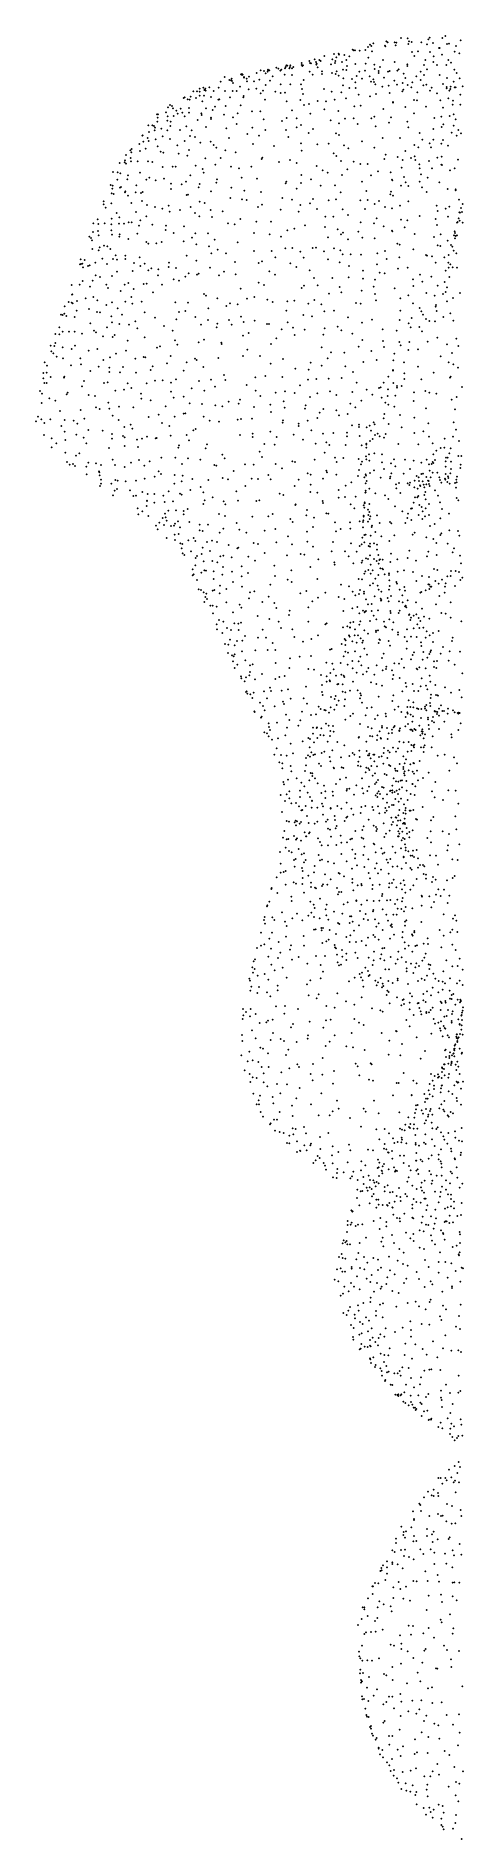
# Model space of a CAD drawing. Header units: metres. Extents: x -23.9 to 23.9, y -27.4 to 27.4.
# Drawn here: x -23.88 to -16.16, y -20.35 to 12.22 of the extents above; entities that cross this region are included whole.
import ezdxf

# ---------------------------------------------------------------- set-up
doc = ezdxf.new("R2010")
doc.units = ezdxf.units.M

msp = doc.modelspace()

# ---------------------------------------------------------------- linework, layer by layer
for p in [(-17.84, 12.0662, -6.4865), (-17.7777, 12.0888, -5.9499), (-17.5456, 12.1249, -6.5944), (-17.5236, 12.1062, -6.8371), (-17.3944, 12.1051, -5.9539), (-17.3733, 12.0537, -7.6806), (-17.3645, 12.0988, -7.1658), (-17.2812, 12.1859, -6.1788), (-17.1621, 12.1792, -6.4231), (-17.1475, 12.0752, -7.5285), (-17.1328, 12.1255, -7.086), (-17.0878, 12.1114, -6.0029), (-16.9138, 12.1065, -7.3119), (-16.8078, 12.068, -7.5578), (-16.785, 12.1599, -6.956), (-16.7609, 12.1918, -6.6812), (-16.7025, 12.092, -5.9926), (-16.5307, 12.1859, -6.2578), (-16.4789, 12.2189, -6.5553), (-16.4501, 12.0734, -5.9702), (-16.4106, 12.0814, -7.4505), (-16.2002, 12.1432, -7.0358), (-19.0719, 11.7299, -5.9797), (-18.9354, 11.7686, -6.5356), (-18.9232, 11.732, -5.0714), (-18.9083, 11.7265, -4.715), (-18.8398, 11.7988, -6.8114), (-18.8158, 11.7522, -5.2955), (-18.7553, 11.7871, -5.9774), (-18.7332, 11.771, -5.6156), (-18.6648, 11.8569, -6.6001), (-18.5195, 11.8013, -5.0955), (-18.4877, 11.8929, -6.3171), (-18.4699, 11.7336, -4.0774), (-18.4677, 11.7685, -4.3727), (-18.4461, 11.8328, -7.1774), (-18.4035, 11.8986, -6.8415), (-18.4021, 11.8841, -5.7872), (-18.3473, 11.7511, -7.4013), (-18.3009, 11.8776, -5.2218), (-18.2648, 11.7849, -4.6329), (-18.2152, 11.8522, -4.8623), (-18.1549, 11.9741, -5.9861), (-18.1368, 11.9609, -6.8463), (-18.1105, 11.9629, -5.6123), (-18.0276, 11.952, -5.2449), (-17.9234, 11.9674, -7.2906), (-17.8766, 12.0203, -6.8654), (-17.869, 11.8259, -4.9082), (-17.8183, 12.0419, -5.6045), (-17.8057, 11.9423, -7.5407), (-17.607, 11.7852, -4.8778), (-17.5681, 12.046, -7.3422), (-17.5652, 12.0361, -5.6801), (-17.3934, 11.75, -8.0911), (-17.0807, 11.9332, -7.9893), (-17.0408, 11.8581, -5.3165), (-16.9716, 11.9428, -5.571), (-16.8429, 11.7863, -8.3394), (-16.7567, 11.9294, -8.0009), (-16.6968, 11.7495, -5.091), (-16.6888, 11.8542, -5.3677), (-16.5921, 12.0048, -7.8207), (-16.5796, 12.0044, -5.7747), (-16.5359, 11.8852, -8.1086), (-16.4225, 11.7841, -5.2113), (-16.3757, 11.739, -8.4615), (-16.3101, 11.9348, -5.6878), (-16.2827, 12.0367, -7.7362), (-16.2226, 11.9059, -8.0611), (-20.465, 11.4788, -3.3373), (-20.381, 11.4272, -4.5058), (-20.3515, 11.419, -4.7554), (-20.3385, 11.4504, -2.6558), (-20.3336, 11.4048, -5.0266), (-20.1704, 11.5281, -4.2261), (-20.1543, 11.5308, -3.7413), (-20.1523, 11.5146, -4.4878), (-20.1382, 11.5187, -3.0812), (-20.1154, 11.4783, -5.1368), (-20.1151, 11.4659, -2.4748), (-20.0686, 11.4485, -5.7494), (-20.0611, 11.4019, -6.1866), (-20.0297, 11.4853, -5.4637), (-19.9374, 11.4021, -2.0369), (-19.8869, 11.5542, -3.1038), (-19.8394, 11.4285, -6.4378), (-19.8146, 11.5989, -4.7079), (-19.7528, 11.5895, -5.4628), (-19.725, 11.5439, -6.1888), (-19.6913, 11.5742, -2.77), (-19.6844, 11.6124, -4.4926), (-19.6818, 11.5979, -3.8032), (-19.6592, 11.6008, -5.7722), (-19.6448, 11.4129, -6.7497), (-19.5995, 11.4931, -2.0248), (-19.5332, 11.6474, -5.1401), (-19.4971, 11.6314, -6.1657), (-19.4592, 11.5962, -2.2905), (-19.4403, 11.6118, -2.8914), (-19.3839, 11.5207, -6.866), (-19.378, 11.6344, -3.5369), (-19.3664, 11.6592, -4.6111), (-19.3524, 11.6904, -5.9625), (-19.3324, 11.6825, -5.4706), (-19.2997, 11.6373, -3.1651), (-19.2828, 11.6601, -4.1113), (-19.2795, 11.6878, -6.4946), (-19.2492, 11.5165, -1.9701), (-19.2481, 11.6333, -2.6373), (-19.226, 11.6611, -3.7905), (-19.0756, 11.6932, -4.2798), (-19.0605, 11.6772, -3.4294), (-19.0574, 11.6902, -4.018), (-19.0502, 11.6893, -6.9031), (-19.0392, 11.4251, -7.3624), (-18.9323, 11.5737, -2.3141), (-18.8773, 11.5196, -1.9762), (-18.8078, 11.7021, -3.4536), (-18.8029, 11.7208, -3.7335), (-18.786, 11.6519, -7.1937), (-18.7091, 11.5835, -2.5971), (-18.7057, 11.535, -2.1901), (-18.5475, 11.7109, -3.8045), (-18.5277, 11.5517, -7.5859), (-18.4622, 11.5345, -2.5885), (-18.4446, 11.5825, -2.8406), (-18.408, 11.5046, -2.3151), (-18.328, 11.6125, -3.2135), (-18.3221, 11.4553, -7.9267), (-18.2661, 11.608, -7.7146), (-18.2571, 11.6789, -3.846), (-18.1641, 11.4444, -1.9181), (-18.1056, 11.7167, -4.3238), (-18.0808, 11.4965, -8.0458), (-18.0337, 11.5765, -3.2248), (-17.9867, 11.451, -2.3428), (-17.9302, 11.5935, -3.4774), (-17.9184, 11.7182, -4.5353), (-17.8467, 11.4919, -2.9576), (-17.7805, 11.4382, -2.5472), (-17.7591, 11.7035, -7.9546), (-17.7559, 11.6258, -3.9341), (-17.6851, 11.5538, -3.4128), (-17.683, 11.586, -3.6779), (-17.6562, 11.6626, -4.3488), (-17.5856, 11.4678, -3.0847), (-17.5162, 11.5761, -8.2465), (-17.4836, 11.5846, -3.8783), (-17.3999, 11.4135, -2.9085), (-17.3477, 11.5932, -4.0955), (-17.3201, 11.62, -4.3492), (-17.2288, 11.5366, -3.7565), (-17.1988, 11.4641, -3.4295), (-17.1655, 11.6799, -4.7114), (-17.1651, 11.7077, -8.2671), (-17.0018, 11.4913, -8.6296), (-16.9226, 11.423, -3.4873), (-16.9215, 11.5767, -4.4109), (-16.8639, 11.695, -4.8707), (-16.8628, 11.5152, -3.9954), (-16.8069, 11.616, -4.644), (-16.6317, 11.6946, -8.5664), (-16.5821, 11.5163, -4.2655), (-16.4574, 11.6984, -4.9817), (-16.4505, 11.4587, -8.9661), (-16.3167, 11.6109, -8.7698), (-16.2723, 11.5485, -4.6246), (-16.2168, 11.4544, -4.3198), (-21.2084, 11.1012, -3.9658), (-21.1877, 11.1137, -4.6344), (-21.0794, 11.1259, -5.0038), (-21.03, 11.2222, -3.7279), (-20.9865, 11.0977, -2.594), (-20.968, 11.2216, -4.3091), (-20.9175, 11.2134, -2.9834), (-20.917, 11.2678, -3.3603), (-20.9165, 11.1443, -5.5586), (-20.8499, 11.2893, -4.0075), (-20.8399, 11.1412, -2.39), (-20.8327, 11.243, -4.6893), (-20.8139, 11.2714, -2.7593), (-20.8082, 11.2315, -4.9584), (-20.7462, 11.2948, -4.4403), (-20.7141, 11.1195, -2.1058), (-20.6645, 11.2281, -5.7014), (-20.5724, 11.2845, -5.4201), (-20.5626, 11.0759, -6.2418), (-20.5394, 11.3969, -4.1265), (-20.4579, 11.2248, -1.9762), (-20.3723, 11.1143, -1.4955), (-20.3209, 11.2286, -6.2254), (-20.3129, 11.3685, -5.5967), (-20.249, 11.2235, -1.6825), (-20.1876, 11.3074, -1.9405), (-20.1283, 11.1106, -6.775), (-20.1249, 11.1338, -1.2022), (-20.0302, 11.2565, -1.5742), (-19.8947, 11.2674, -6.7376), (-19.8132, 11.1846, -1.2492), (-19.7763, 11.2338, -6.9839), (-19.7236, 11.3329, -1.5716), (-19.5501, 11.2113, -7.2638), (-19.4574, 11.1876, -1.2551), (-19.4543, 11.344, -1.5953), (-19.3754, 11.198, -7.4524), (-19.2808, 11.3475, -7.2819), (-19.0856, 11.3448, -1.5963), (-19.0684, 11.2645, -7.6109), (-19.0521, 11.1732, -1.2228), (-18.6729, 11.2598, -1.4106), (-18.53, 11.2146, -8.1582), (-18.3566, 11.2027, -1.2857), (-18.3263, 11.3306, -1.5639), (-18.2747, 11.0928, -8.4557), (-18.2159, 11.2797, -8.2493), (-18.1048, 11.3845, -1.6807), (-18.1, 11.2802, -1.4538), (-18.0471, 11.1576, -1.191), (-17.842, 11.1301, -8.6397), (-17.8221, 11.397, -8.3108), (-17.7677, 11.3893, -1.8786), (-17.7451, 11.3467, -1.5976), (-17.7343, 11.175, -1.2263), (-17.6185, 11.3024, -8.5401), (-17.5007, 11.3197, -1.5384), (-17.4861, 11.1912, -8.7523), (-17.349, 11.3404, -1.9681), (-17.2576, 11.2223, -8.8351), (-17.2514, 11.3679, -2.5399), (-17.2355, 11.2505, -1.3873), (-17.1616, 11.3364, -2.2612), (-17.0914, 11.2953, -1.8101), (-17.0764, 11.38, -3.0385), (-16.9831, 11.1998, -1.2832), (-16.8761, 11.3285, -2.6821), (-16.8191, 11.3381, -2.9247), (-16.7585, 11.2293, -1.4972), (-16.7281, 11.2837, -2.3253), (-16.6275, 11.1857, -9.2003), (-16.5202, 11.3538, -3.5256), (-16.456, 11.2986, -3.0442), (-16.4524, 11.2722, -2.6764), (-16.4214, 11.0919, -9.3957), (-16.4077, 11.231, -0.8888), (-16.3892, 11.2649, -1.27), (-16.3812, 11.3059, -3.2866), (-16.3302, 11.3967, -3.9144), (-16.3091, 11.2917, -1.5623), (-16.2927, 11.2942, -1.8673), (-16.2094, 11.1616, -9.5763), (-16.166, 11.3133, -3.012), (-21.69, 10.8065, -5.1321), (-21.6736, 10.8058, -4.8327), (-21.5275, 10.8405, -5.3993), (-21.4985, 10.7659, -3.3862), (-21.491, 10.9334, -4.51), (-21.4544, 10.9714, -5.1775), (-21.4165, 10.9551, -4.2094), (-21.3994, 10.9122, -3.8058), (-21.3906, 10.7716, -5.7395), (-21.3418, 10.8722, -3.1763), (-21.315, 10.8157, -2.6197), (-21.2604, 10.9074, -2.9285), (-21.2298, 10.8363, -2.2465), (-21.1923, 10.7708, -6.0637), (-21.1369, 11.0727, -5.4118), (-21.1136, 10.9167, -5.8355), (-21.1128, 10.8339, -1.9425), (-21.0988, 11.0673, -3.0638), (-20.8867, 10.8255, -6.3708), (-20.8818, 10.7907, -1.4108), (-20.8724, 11.0415, -5.8841), (-20.8058, 10.9145, -1.6499), (-20.6853, 10.8828, -6.5211), (-20.6399, 10.9424, -1.4451), (-20.5828, 11.0698, -1.728), (-20.479, 10.7961, -7.0164), (-20.4474, 10.9529, -1.1417), (-20.317, 10.7524, -7.3357), (-20.2342, 10.8199, -0.8241), (-20.1767, 10.9655, -7.0468), (-19.9748, 10.8592, -0.7892), (-19.8207, 10.8618, -7.6155), (-19.738, 11.0685, -7.3342), (-19.3449, 11.0409, -0.9724), (-19.2478, 10.8753, -8.1197), (-19.0962, 11.0607, -7.9341), (-19.0349, 10.9709, -0.8652), (-18.9397, 10.9928, -8.1841), (-18.9159, 10.8141, -0.6355), (-18.7886, 11.0476, -0.9956), (-18.6653, 10.8972, -0.7533), (-18.6351, 11.0371, -8.3336), (-18.4772, 11.0692, -1.0375), (-18.4129, 10.8651, -0.7065), (-18.1252, 10.9479, -8.72), (-18.0074, 10.9625, -0.8742), (-17.7587, 10.7651, -9.1078), (-17.5988, 10.9015, -0.7838), (-17.4604, 10.7493, -0.5389), (-17.4271, 11.0137, -9.0074), (-17.427, 11.0304, -0.9975), (-17.2017, 10.9377, -0.8515), (-17.0474, 10.8215, -9.3777), (-17.0428, 11.0624, -9.1347), (-16.9917, 11.0582, -1.0523), (-16.8294, 10.9408, -0.7264), (-16.5679, 11.0595, -0.76), (-16.5519, 10.7607, -0.0773), (-16.519, 10.9253, -9.5575), (-16.3987, 10.7739, -10.1699), (-16.3449, 10.9785, -9.7616), (-16.3382, 11.0531, -0.474), (-16.327, 10.8063, 0.0156), (-16.2067, 10.9823, -10.0371), (-21.9484, 10.4241, -5.2208), (-21.8451, 10.6089, -4.9103), (-21.8329, 10.4834, -3.8413), (-21.7754, 10.6066, -4.2455), (-21.7431, 10.592, -5.4709), (-21.7338, 10.5161, -3.3265), (-21.7279, 10.5627, -3.5971), (-21.6849, 10.6718, -4.0137), (-21.6789, 10.7462, -4.4704), (-21.6124, 10.5433, -2.6096), (-21.5049, 10.6914, -2.9044), (-21.5031, 10.5179, -1.6822), (-21.4502, 10.5965, -1.9098), (-21.4431, 10.6727, -2.3993), (-21.271, 10.5188, -6.3638), (-21.1619, 10.5861, -1.3958), (-21.0613, 10.5169, -6.7084), (-20.9555, 10.6993, -6.5692), (-20.8025, 10.5736, -7.0334), (-20.7162, 10.7186, -1.1404), (-20.7154, 10.7419, -6.8091), (-20.4342, 10.552, -0.7388), (-20.2495, 10.631, -7.611), (-20.0576, 10.4497, -0.421), (-19.9682, 10.5651, -7.9921), (-19.7594, 10.7151, -0.6337), (-19.7316, 10.523, -0.4539), (-19.4302, 10.6862, -8.2849), (-19.3551, 10.5196, -0.4109), (-19.3462, 10.7392, -0.6121), (-19.1676, 10.5718, -8.6406), (-19.1662, 10.7346, -8.4293), (-19.0841, 10.6119, -0.4672), (-18.9508, 10.4649, -8.8648), (-18.8675, 10.5377, -0.376), (-18.5529, 10.6954, -8.8123), (-18.4519, 10.4591, -0.2624), (-18.4023, 10.6431, -0.4237), (-18.399, 10.4284, -9.1558), (-18.2919, 10.7256, -8.9026), (-18.1332, 10.7344, -0.4999), (-18.0655, 10.6285, -9.1057), (-17.8178, 10.7296, -0.4989), (-17.7382, 10.5868, -9.2987), (-17.4988, 10.6553, -9.3392), (-17.1642, 10.6735, -0.4141), (-17.1488, 10.5695, -0.1656), (-16.9412, 10.469, -9.8653), (-16.6962, 10.5395, -10.151), (-16.6758, 10.7407, -9.6942), (-16.5453, 10.5763, -10.3677), (-16.5149, 10.6222, 0.2679), (-16.3638, 10.4732, -11.1921), (-16.3278, 10.5991, -10.871), (-16.2893, 10.7158, -10.5951), (-16.2426, 10.5207, -11.5164), (-16.193, 10.464, -11.9332), (-22.1705, 10.155, -4.132), (-22.1558, 10.1172, -5.2922), (-22.15, 10.1776, -4.8432), (-22.0093, 10.2712, -3.7194), (-21.9966, 10.142, -2.7544), (-21.9575, 10.4175, -4.3219), (-21.9369, 10.3104, -3.4474), (-21.8935, 10.1815, -5.9237), (-21.8597, 10.38, -5.6414), (-21.8409, 10.3225, -2.8162), (-21.7132, 10.3523, -2.0699), (-21.6754, 10.2252, -1.7575), (-21.6217, 10.1301, -6.3644), (-21.5841, 10.4079, -6.0425), (-21.5724, 10.1123, -1.4379), (-21.4553, 10.3575, -1.4309), (-21.3196, 10.2419, -1.205), (-21.1874, 10.3201, -6.79), (-21.1133, 10.1594, -0.9501), (-21.0912, 10.4123, -1.1689), (-21.0045, 10.3948, -6.9744), (-20.9045, 10.2954, -7.2093), (-20.7211, 10.3103, -0.7548), (-20.6651, 10.2532, -7.5844), (-20.6158, 10.2014, -0.5619), (-20.4553, 10.1543, -7.9327), (-20.3889, 10.3773, -0.5324), (-20.2651, 10.1192, -8.1776), (-19.9555, 10.2692, -0.2769), (-19.8432, 10.4222, -8.3592), (-19.5721, 10.2301, -8.7944), (-19.317, 10.3929, -8.7695), (-19.0876, 10.2801, -8.9899), (-19.0734, 10.149, -0.1344), (-18.7899, 10.2629, -9.1443), (-18.5892, 10.2727, -0.1659), (-18.4976, 10.0988, -9.4458), (-18.307, 10.2434, -0.1256), (-18.2298, 10.1885, -9.4777), (-17.9861, 10.3189, -9.4572), (-17.7624, 10.2043, -0.0579), (-17.6132, 10.3786, -9.568), (-17.2993, 10.376, -9.7152), (-17.2011, 10.1446, -10.1192), (-17.04, 10.2526, 0.1624), (-16.9654, 10.2073, -10.4389), (-16.894, 10.3471, -10.2313), (-16.7627, 10.2828, 0.3599), (-16.7381, 10.207, -10.8718), (-16.6956, 10.3483, -10.62), (-16.5529, 10.276, -11.1456), (-16.5212, 10.342, 0.5092), (-16.4289, 10.2411, -11.7889), (-16.2709, 10.4174, 0.6544), (-22.3639, 9.9243, -4.3723), (-22.2753, 9.9392, -3.4557), (-22.2705, 9.9757, -5.0883), (-22.2489, 10.069, -4.5524), (-22.2489, 9.9161, -5.4562), (-22.164, 10.0132, -5.7049), (-22.1572, 9.9583, -3.0256), (-22.0404, 9.9557, -5.9416), (-21.8519, 9.9581, -2.0103), (-21.771, 9.9412, -1.7198), (-21.5847, 9.8534, -6.6809), (-21.409, 9.8594, -1.064), (-21.35, 9.8581, -7.0046), (-21.2978, 10.0964, -6.8496), (-21.1424, 10.0582, -7.1035), (-20.9935, 9.8768, -7.4853), (-20.8638, 9.8191, -7.722), (-20.8141, 10.0081, -0.5506), (-20.6358, 9.8944, -7.9687), (-20.5396, 10.0151, -0.3488), (-20.3544, 9.8593, -0.2471), (-20.2052, 9.8291, -8.5183), (-19.9832, 9.857, -8.7391), (-19.7983, 9.9947, -0.1683), (-19.7849, 10.0203, -8.7878), (-19.4837, 9.9455, -9.0734), (-19.2828, 9.9818, -0.0718), (-19.1667, 9.9277, -9.3045), (-18.8046, 9.874, -9.5333), (-18.6944, 9.7909, 0.0894), (-18.4463, 10.0505, -0.0255), (-18.3619, 9.9603, -9.6492), (-18.251, 9.8099, 0.1298), (-18.1341, 9.9506, -9.7639), (-18.0153, 9.9073, 0.093), (-17.8793, 9.9046, -9.928), (-17.5783, 9.9988, 0.0984), (-17.5582, 10.0748, -9.9104), (-17.3411, 10.0363, 0.1888), (-17.267, 9.8405, -10.7362), (-17.2524, 9.9815, -10.42), (-17.0962, 10.017, -10.6437), (-17.0318, 10.0465, 0.3405), (-17.0209, 9.9783, -10.8762), (-16.9463, 9.9014, -11.1975), (-16.9438, 9.8283, 0.5761), (-16.7717, 9.964, -11.4043), (-16.7181, 9.8273, -12.136), (-16.6257, 10.0228, -11.7893), (-16.5496, 9.8933, 0.7956), (-16.5446, 10.0417, -12.0541), (-16.5395, 9.887, -12.3877), (-16.393, 9.79, -12.6461), (-16.3069, 9.8308, 1.139), (-16.2483, 9.9864, -12.6365), (-22.5267, 9.5282, -4.6383), (-22.4971, 9.4602, -3.6166), (-22.4916, 9.5156, -4.9438), (-22.4851, 9.7623, -4.183), (-22.4086, 9.6246, -3.4437), (-22.3986, 9.7569, -4.8521), (-22.3594, 9.4812, -5.824), (-22.3545, 9.7383, -5.2457), (-22.3429, 9.4891, -3.0618), (-22.226, 9.6304, -2.8439), (-22.2137, 9.7016, -5.8836), (-22.0626, 9.5211, -6.2632), (-21.9958, 9.7525, -2.2312), (-21.8817, 9.6272, -1.6948), (-21.8299, 9.6615, -6.5053), (-21.7106, 9.6118, -6.7289), (-21.5623, 9.6424, -1.1368), (-21.439, 9.5528, -0.9165), (-21.4368, 9.4586, -7.2655), (-21.2411, 9.5412, -0.644), (-21.1635, 9.5873, -7.5246), (-21.0844, 9.7046, -0.5339), (-20.9358, 9.4838, -0.3408), (-20.9192, 9.5442, -7.9075), (-20.8453, 9.7509, -0.3644), (-20.6187, 9.5685, -0.2423), (-20.6024, 9.6302, -8.2639), (-20.3481, 9.479, -8.6898), (-20.1585, 9.6606, -0.1363), (-19.8822, 9.643, -0.0815), (-19.3627, 9.5551, -9.4561), (-19.355, 9.5908, 0.0285), (-19.1656, 9.4604, -9.6638), (-19.0877, 9.5617, 0.0851), (-19.0821, 9.7071, -9.5317), (-18.9055, 9.6315, -9.7109), (-18.734, 9.5151, -9.9178), (-18.6056, 9.7485, -9.7526), (-18.4753, 9.5194, -10.0457), (-18.3443, 9.7091, -9.9129), (-17.9835, 9.5886, -10.26), (-17.8237, 9.7037, 0.2279), (-17.696, 9.772, -10.2392), (-17.4663, 9.7545, -10.5549), (-17.4414, 9.6257, 0.4942), (-17.4342, 9.6115, -10.9592), (-17.2821, 9.5136, 0.6745), (-17.2277, 9.6743, -11.2006), (-17.1982, 9.578, -11.4824), (-17.1491, 9.5081, -11.7391), (-16.9447, 9.5853, -12.1017), (-16.9177, 9.7216, -11.7049), (-16.9017, 9.4844, -12.3312), (-16.7966, 9.6613, 0.7978), (-16.5878, 9.5755, 0.984), (-16.4336, 9.4559, 1.2693), (-16.2927, 9.4478, 1.5714), (-22.6541, 9.2341, -4.0006), (-22.6525, 9.1775, -4.8433), (-22.5165, 9.1992, -3.4502), (-22.5085, 9.3781, -5.2684), (-22.4703, 9.3633, -5.6044), (-22.2694, 9.3963, -2.6998), (-22.2616, 9.4157, -6.0443), (-22.2155, 9.3341, -2.4392), (-22.1553, 9.202, -6.3821), (-22.0765, 9.3942, -2.0512), (-21.9773, 9.3823, -1.7063), (-21.9588, 9.2382, -1.4642), (-21.9461, 9.4044, -6.5375), (-21.8681, 9.1664, -6.8518), (-21.7259, 9.1297, -7.1), (-21.4764, 9.1531, -0.838), (-21.1512, 9.3462, -0.5242), (-21.129, 9.3511, -7.7987), (-21.0813, 9.1304, -8.0767), (-20.9176, 9.2286, -0.3069), (-20.8272, 9.2032, -8.3624), (-20.7115, 9.4164, -8.3203), (-20.366, 9.2901, -8.8482), (-20.1513, 9.2669, -0.0208), (-20.1135, 9.4268, -8.9749), (-20.0675, 9.2543, -9.1405), (-19.8657, 9.1301, 0.0703), (-19.8075, 9.4008, 0.0022), (-19.7919, 9.1715, -9.419), (-19.4263, 9.296, -9.6113), (-19.2468, 9.2604, 0.1438), (-19.1007, 9.1692, -9.9319), (-18.9248, 9.1958, 0.2235), (-18.8712, 9.2734, -10.0092), (-18.5887, 9.251, 0.2693), (-18.4527, 9.266, -10.3059), (-18.3688, 9.3932, 0.2651), (-18.0117, 9.2533, -10.7326), (-17.908, 9.4196, -10.5767), (-17.8792, 9.2579, -10.9514), (-17.7563, 9.183, 0.4732), (-17.6767, 9.2403, -11.374), (-17.5666, 9.1316, -11.7639), (-17.4718, 9.3603, 0.6001), (-17.4629, 9.4074, -11.3844), (-17.4232, 9.3322, -11.6358), (-17.2956, 9.1567, 0.7501), (-17.1499, 9.2302, -12.2727), (-16.8166, 9.4014, 0.9761), (-16.6348, 9.1545, 1.1447), (-16.4043, 9.1344, -13.0984), (-16.2928, 9.431, -13.0489), (-16.2289, 9.2604, 1.85), (-16.1651, 9.185, 2.1846), (-22.8391, 8.837, -4.509), (-22.7622, 8.908, -4.9017), (-22.7473, 8.8258, -5.2842), (-22.6349, 8.8326, -3.56), (-22.6146, 9.1181, -3.7456), (-22.5146, 8.8178, -3.0932), (-22.5097, 8.9176, -6.0636), (-22.4213, 9.0209, -2.9278), (-22.3751, 8.8309, -2.5794), (-22.3705, 8.9462, -6.2615), (-22.2829, 8.8316, -2.2326), (-22.1993, 8.8559, -1.9396), (-22.1443, 8.8555, -6.6828), (-22.068, 9.0374, -1.6113), (-21.9936, 8.8871, -6.888), (-21.8814, 8.9595, -1.2333), (-21.7757, 8.8098, -7.2855), (-21.5911, 9.0979, -7.3329), (-21.5279, 8.7954, -0.8612), (-21.4608, 9.046, -7.5752), (-21.2747, 9.0776, -0.6275), (-21.0008, 9.0233, -8.2918), (-20.9222, 8.9627, -0.2832), (-20.7209, 9.0735, -0.1944), (-20.6957, 8.9523, -8.7863), (-20.5043, 9.0523, -8.9189), (-20.4088, 8.8361, -9.1861), (-20.2867, 8.8198, 0.0319), (-20.1851, 8.9109, -9.3056), (-19.893, 8.8629, -9.5711), (-19.6291, 8.8657, -9.7762), (-19.4553, 9.0851, -9.7481), (-19.1262, 9.0456, 0.2338), (-19.0165, 8.8003, -10.2727), (-18.7983, 9.0916, -10.1987), (-18.6494, 8.9564, -10.4045), (-18.5005, 8.9574, 0.3804), (-18.3312, 9.0896, -10.6431), (-18.2371, 8.9837, -10.8729), (-18.0091, 8.8547, 0.5063), (-17.9308, 9.0928, -11.2234), (-17.766, 8.8351, 0.5585), (-17.7181, 8.9282, -11.774), (-17.4449, 9.1083, -11.9901), (-17.2817, 8.9023, -12.4164), (-17.1632, 8.8887, 0.8917), (-16.9427, 8.9667, -12.7526), (-16.6539, 8.9117, 1.1958), (-16.6281, 8.8029, -13.0965), (-16.619, 9.0557, -13.0047), (-16.4726, 9.0979, 1.4637), (-16.4322, 8.9536, 1.6598), (-16.2704, 8.8503, 3.2011), (-16.2551, 8.8592, 2.3343), (-16.2367, 8.9259, 3.6536), (-16.2228, 9.0354, 3.3591), (-16.2223, 8.8844, 3.9279), (-16.2128, 9.0285, 2.559), (-16.1942, 9.1103, 2.7926), (-16.1772, 9.0389, 4.1915), (-16.1661, 8.8474, 4.3631), (-22.9103, 8.5923, -4.5405), (-22.8811, 8.5703, -5.116), (-22.8634, 8.53, -5.3814), (-22.8465, 8.6761, -4.2192), (-22.755, 8.6976, -5.6475), (-22.7413, 8.62, -3.7661), (-22.5148, 8.7065, -6.2363), (-22.4998, 8.6277, -2.8629), (-22.3673, 8.5939, -2.3326), (-22.3612, 8.638, -6.528), (-22.2046, 8.5508, -1.8366), (-22.0473, 8.6503, -6.9995), (-22.0151, 8.7905, -1.4182), (-21.8799, 8.5006, -7.3788), (-21.7043, 8.4769, -7.6675), (-21.6068, 8.4988, -0.9536), (-21.5305, 8.7126, -7.7413), (-21.3862, 8.6591, -0.7064), (-21.2062, 8.5087, -8.4056), (-21.201, 8.7831, -8.1891), (-21.0578, 8.5734, -0.3666), (-20.9943, 8.6548, -8.611), (-20.7675, 8.6557, -8.9582), (-20.646, 8.5412, -0.1062), (-20.2312, 8.4891, -9.5858), (-19.9368, 8.6595, 0.0912), (-19.6554, 8.6344, -9.9289), (-19.4485, 8.5918, 0.2012), (-19.3368, 8.7106, -10.1219), (-19.2077, 8.738, 0.2868), (-18.6546, 8.7661, -10.5577), (-18.5994, 8.5824, 0.4114), (-18.4241, 8.7286, -10.8931), (-18.3661, 8.6341, 0.4786), (-18.3292, 8.6646, -11.1158), (-18.2402, 8.5492, -11.4047), (-18.0509, 8.6828, -11.5433), (-17.9808, 8.5735, -11.779), (-17.7551, 8.5623, -12.1027), (-17.5935, 8.7815, -12.1121), (-17.4439, 8.7045, -12.3948), (-17.4379, 8.6881, 0.7763), (-17.3453, 8.4704, 0.8889), (-17.215, 8.7615, -12.6217), (-17.0327, 8.6454, 1.034), (-16.6862, 8.5892, 1.3605), (-16.5624, 8.6344, 1.6164), (-16.4368, 8.5227, 1.9825), (-16.3221, 8.6168, 2.4395), (-16.3069, 8.6905, 2.756), (-16.3059, 8.6626, 2.1495), (-16.3036, 8.5644, -13.3754), (-16.2935, 8.6051, 3.5853), (-16.2655, 8.6183, 3.9212), (-23.0706, 8.1859, -4.9247), (-22.9983, 8.1754, -4.3312), (-22.8609, 8.3737, -3.9912), (-22.7465, 8.3491, -6.1324), (-22.7234, 8.4026, -3.4991), (-22.679, 8.1963, -6.402), (-22.6481, 8.4314, -3.2419), (-22.5855, 8.4215, -6.3611), (-22.5301, 8.3718, -2.7468), (-22.4872, 8.1913, -2.561), (-22.4352, 8.2575, -6.7258), (-22.4113, 8.1772, -2.3282), (-22.2646, 8.2529, -1.9898), (-22.2607, 8.1905, -7.0484), (-22.003, 8.2197, -7.4199), (-21.8448, 8.4661, -1.2209), (-21.1508, 8.2484, -0.4594), (-20.9807, 8.4547, -8.7958), (-20.9768, 8.1637, -8.9206), (-20.7473, 8.4204, -9.1095), (-20.7096, 8.2905, -0.1641), (-20.5949, 8.3612, -9.3114), (-20.44, 8.2906, -9.4976), (-19.9392, 8.3333, -9.9319), (-19.7896, 8.1496, -10.1872), (-19.6184, 8.334, 0.1278), (-19.5533, 8.2209, -10.3192), (-19.3688, 8.3833, -10.3423), (-19.2407, 8.3872, 0.2288), (-19.0982, 8.3235, -10.5826), (-19.0373, 8.2172, 0.2833), (-18.8781, 8.3902, -10.6823), (-18.8139, 8.3986, 0.343), (-18.6717, 8.3307, -10.9815), (-18.6011, 8.1854, 0.4), (-18.4934, 8.3831, -11.2033), (-18.3733, 8.3466, -11.4435), (-18.3318, 8.2745, 0.4721), (-18.1908, 8.2747, -11.7803), (-18.0031, 8.2663, -12.0489), (-17.7075, 8.2948, -12.4306), (-17.5671, 8.3331, 0.7893), (-17.5363, 8.1891, -12.7665), (-17.3111, 8.2232, -12.9248), (-17.3065, 8.4515, -12.7962), (-17.0589, 8.367, 1.09), (-16.8299, 8.2618, 1.2757), (-16.8112, 8.2539, -13.2017), (-16.7172, 8.2395, 1.5574), (-16.6147, 8.4405, -13.2434), (-16.5705, 8.4275, 1.7571), (-16.4977, 8.2196, 2.0882), (-16.4162, 8.2648, 2.3809), (-16.3741, 8.4428, 2.7829), (-16.3508, 8.4136, 3.2403), (-16.3253, 8.3386, 3.7278), (-16.2818, 8.2928, 4.0808), (-23.0814, 8.0973, -5.1611), (-23.0637, 8.0992, -4.6826), (-23.0409, 8.1043, -5.4427), (-23.0266, 8.0393, -5.7644), (-22.9336, 8.0648, -3.9817), (-22.9075, 8.0735, -6.0718), (-22.8028, 8.1245, -3.5434), (-22.7954, 7.8947, -3.3953), (-22.7211, 7.8687, -3.1637), (-22.5919, 8.0999, -2.8474), (-22.5033, 7.8842, -2.523), (-22.4152, 7.9604, -6.9998), (-22.1283, 7.9722, -7.4303), (-22.1022, 8.121, -1.6629), (-21.9906, 8.0632, -1.4351), (-21.9102, 8.1084, -7.6533), (-21.8464, 7.9852, -1.2504), (-21.7938, 8.0234, -7.9015), (-21.6702, 7.8961, -1.059), (-21.6673, 8.0041, -8.1114), (-21.4759, 8.0436, -0.8337), (-21.4724, 8.1259, -8.3106), (-21.3873, 7.8251, -0.7584), (-21.3442, 8.0272, -8.5227), (-21.1788, 7.8706, -0.5535), (-21.1146, 7.9346, -8.8333), (-20.9656, 7.9059, -0.3469), (-20.9391, 7.9283, -9.0484), (-20.7295, 8.0315, -9.2665), (-20.5717, 7.8959, -9.5052), (-20.4795, 7.9618, -0.1028), (-20.2769, 8.1379, -0.0483), (-20.269, 7.9155, -9.816), (-19.8491, 8.1193, 0.0662), (-19.6575, 7.9655, 0.1175), (-19.5553, 7.9051, -10.5535), (-19.2782, 8.1115, 0.2189), (-19.1713, 8.0484, -10.7436), (-18.9285, 7.9859, 0.3125), (-18.8519, 7.849, -11.281), (-18.5198, 7.8468, -11.7434), (-18.3873, 8.1294, -11.6503), (-18.2261, 7.8587, 0.5005), (-18.2206, 8.0631, -11.9464), (-17.9674, 7.9789, -12.3798), (-17.9647, 7.8339, 0.5704), (-17.7137, 8.0917, 0.7018), (-17.6653, 7.9463, -12.791), (-17.5766, 7.9333, 0.8527), (-17.3368, 8.0147, 1.0118), (-17.1603, 8.0338, -13.0786), (-17.0623, 7.8209, -13.1507), (-16.937, 7.9101, 1.2955), (-16.7332, 7.8707, -13.3301), (-16.6505, 8.1271, 1.8009), (-16.475, 7.9783, 2.5351), (-16.4228, 8.1255, 2.9055), (-16.4183, 8.036, 3.1515), (-16.4073, 7.8645, 3.6523), (-16.387, 8.0941, 3.4368), (-16.3441, 8.0428, -13.5329), (-16.2698, 8.0325, 4.2302), (-23.2344, 7.7216, -5.2111), (-23.2253, 7.5476, -5.8826), (-23.2193, 7.5518, -4.7236), (-23.0899, 7.7244, -4.2585), (-23.0314, 7.7945, -6.0899), (-22.8994, 7.6889, -3.6437), (-22.8515, 7.8002, -6.4494), (-22.8393, 7.5049, -6.722), (-22.6069, 7.7259, -2.775), (-22.5769, 7.669, -6.9902), (-22.3458, 7.613, -2.2194), (-22.2709, 7.7249, -7.4139), (-22.2101, 7.7553, -1.9226), (-22.1543, 7.5065, -1.8294), (-22.1121, 7.6505, -7.7184), (-21.9278, 7.7404, -1.3553), (-21.8783, 7.7425, -7.9742), (-21.7592, 7.5865, -8.173), (-21.5993, 7.7284, -8.3175), (-21.2935, 7.8022, -8.6626), (-20.8385, 7.556, -0.358), (-20.8039, 7.5305, -9.3509), (-20.1786, 7.6531, -10.0088), (-19.9327, 7.5023, -10.3189), (-19.8545, 7.7655, 0.0649), (-19.754, 7.7203, -10.4196), (-19.0736, 7.6693, 0.2738), (-19.0344, 7.7104, -11.1637), (-18.7874, 7.7135, -11.4915), (-18.578, 7.5622, -11.8058), (-18.3882, 7.6829, -11.9957), (-18.3606, 7.5912, 0.4646), (-17.989, 7.6161, -12.5131), (-17.7712, 7.6892, -12.755), (-17.7502, 7.816, 0.7122), (-17.7479, 7.5575, 0.7554), (-17.3962, 7.6614, -12.9777), (-17.149, 7.5366, -13.1258), (-17.0587, 7.7003, 1.2623), (-16.8938, 7.7791, 1.4979), (-16.8241, 7.5783, -13.3035), (-16.6684, 7.5269, 2.5111), (-16.6198, 7.7091, 2.3236), (-16.5197, 7.5577, 3.0499), (-16.493, 7.7742, 2.727), (-16.4728, 7.5946, 3.3655), (-16.4469, 7.6782, -13.5055), (-16.2129, 7.579, 4.6125), (-23.4237, 7.187, -5.5456), (-23.3954, 7.1793, -5.8116), (-23.3634, 7.2023, -5.1036), (-23.3558, 7.3328, -5.3262), (-23.2867, 7.4154, -4.96), (-23.2325, 7.3997, -4.4914), (-23.2144, 7.3888, -6.1105), (-23.1409, 7.2577, -6.3863), (-23.1362, 7.4304, -4.2669), (-22.976, 7.4816, -3.809), (-22.9184, 7.2891, -3.575), (-22.7723, 7.2317, -7.0484), (-22.7671, 7.443, -3.1681), (-22.7183, 7.2281, -3.0337), (-22.6062, 7.3597, -2.787), (-22.5015, 7.4102, -2.5636), (-22.4021, 7.3019, -2.366), (-22.3201, 7.1859, -7.6324), (-22.2602, 7.4199, -2.0587), (-22.1347, 7.385, -7.7878), (-21.9689, 7.4206, -7.9765), (-21.9112, 7.228, -1.4104), (-21.3587, 7.406, -0.8452), (-21.2907, 7.2351, -8.8635), (-21.1783, 7.2493, -0.7208), (-21.1298, 7.4044, -8.9997), (-20.762, 7.299, -0.3879), (-20.6004, 7.4821, -0.273), (-20.4349, 7.3391, -9.865), (-20.3691, 7.3916, -0.195), (-20.2307, 7.3693, -10.0633), (-20.0616, 7.4766, -0.041), (-19.6977, 7.4536, 0.1069), (-19.5968, 7.4148, -10.6974), (-19.354, 7.2601, -10.9493), (-19.3369, 7.4262, 0.2035), (-19.2072, 7.4407, -11.0528), (-19.0435, 7.1778, 0.2821), (-18.9566, 7.3843, -11.404), (-18.8442, 7.4483, 0.3353), (-18.7187, 7.3739, -11.7017), (-18.6662, 7.2474, 0.383), (-18.4903, 7.255, -12.0274), (-18.095, 7.3944, -12.464), (-18.0088, 7.3868, 0.5588), (-17.7337, 7.4469, -12.8072), (-17.2923, 7.2567, -13.0689), (-17.2908, 7.4793, 1.1781), (-17.0629, 7.3921, 1.3993), (-16.9415, 7.3086, 1.8632), (-16.9121, 7.2458, 2.1152), (-16.8828, 7.1868, 2.3508), (-16.6514, 7.3278, -13.4208), (-16.6478, 7.359, 2.9494), (-16.6374, 7.2534, 3.1928), (-16.4477, 7.4262, 3.6987), (-16.3906, 7.2073, 4.0051), (-16.3394, 7.4868, 4.1235), (-23.4567, 6.9572, -5.308), (-23.3943, 6.8797, -4.5958), (-23.3292, 7.1611, -4.6749), (-23.2786, 6.8806, -6.4713), (-23.177, 7.142, -4.2017), (-23.1762, 6.8807, -4.0479), (-23.043, 6.843, -3.6911), (-22.8963, 7.0313, -3.4276), (-22.8253, 6.899, -7.1241), (-22.7911, 6.866, -3.2365), (-22.5946, 6.9578, -2.8158), (-22.5118, 7.1565, -2.6096), (-22.504, 7.0495, -7.4569), (-22.372, 7.0176, -2.3473), (-22.1967, 7.0044, -1.9891), (-22.0837, 7.0671, -1.7456), (-22.0426, 6.9405, -8.055), (-21.7263, 7.1283, -1.26), (-21.5633, 6.9822, -1.1487), (-21.4088, 6.8968, -8.8399), (-21.3404, 7.1008, -0.9107), (-20.9972, 7.1417, -9.252), (-20.8916, 7.0048, -0.5218), (-20.7688, 7.0871, -9.5481), (-20.609, 6.9586, -0.4053), (-20.6019, 7.0229, -9.7728), (-20.3884, 7.0883, -10.0082), (-20.3398, 7.0035, -0.2777), (-20.1721, 7.1487, -0.1694), (-20.1208, 7.0552, -10.2958), (-20.0317, 6.8568, -10.4108), (-19.9261, 7.0767, -10.4697), (-19.7013, 7.0174, 0.0023), (-19.6654, 7.0164, -10.7112), (-19.4366, 6.921, -10.93), (-19.3281, 7.0466, 0.1711), (-19.233, 6.9515, -11.1637), (-19.0218, 6.9135, -11.4612), (-18.89, 7.1557, -11.5675), (-18.6598, 6.9375, -11.9353), (-18.4242, 6.9711, 0.4478), (-18.3571, 6.9023, -12.322), (-18.2359, 7.1345, 0.4981), (-18.1577, 6.8418, 0.5192), (-17.9824, 7.0402, -12.702), (-17.8021, 7.0976, 0.779), (-17.609, 6.9206, -12.92), (-17.3596, 6.8964, -13.0612), (-17.3065, 7.0908, 1.2346), (-17.1393, 7.027, 1.6315), (-17.104, 6.9558, 1.8974), (-17.0876, 7.1246, -13.1939), (-16.9481, 6.9615, 2.4982), (-16.8995, 6.8842, -13.3204), (-16.8277, 7.1083, 2.7073), (-16.7701, 7.0686, 3.004), (-16.6679, 7.0625, 3.4154), (-16.5158, 7.1418, 3.6139), (-16.332, 7.0781, -13.586), (-23.6132, 6.6234, -5.8196), (-23.5989, 6.5247, -5.3947), (-23.5452, 6.6161, -6.1859), (-23.5293, 6.8365, -5.6192), (-23.524, 6.6722, -5.1019), (-23.4555, 6.8322, -4.914), (-23.3915, 6.5929, -6.4685), (-23.2342, 6.5666, -4.0113), (-23.1707, 6.627, -6.7565), (-22.9265, 6.5353, -3.5297), (-22.7676, 6.5663, -3.2421), (-22.6645, 6.7947, -7.361), (-22.4906, 6.7789, -7.5779), (-22.4542, 6.8152, -2.5527), (-22.2467, 6.5351, -2.1894), (-22.2202, 6.714, -7.9315), (-21.9136, 6.777, -1.5959), (-21.6906, 6.5869, -8.5795), (-21.6374, 6.613, -1.3306), (-21.366, 6.724, -1.0361), (-21.3205, 6.644, -9.0018), (-20.9355, 6.6859, -0.6485), (-20.8373, 6.7362, -9.5559), (-20.5283, 6.6819, -0.4383), (-20.5231, 6.6563, -9.8977), (-20.1375, 6.8041, -0.239), (-20.0552, 6.5539, -10.4239), (-19.6289, 6.6524, -10.8016), (-19.5322, 6.7577, 0.0117), (-19.199, 6.8175, 0.1707), (-18.7106, 6.5975, -11.977), (-18.6832, 6.8213, 0.3786), (-18.044, 6.6087, 0.635), (-17.9758, 6.7276, -12.7314), (-17.8145, 6.528, -12.8382), (-17.6063, 6.7119, 1.0368), (-17.5878, 6.6019, -12.959), (-17.3084, 6.6925, 1.5137), (-17.2835, 6.634, 1.7684), (-17.1474, 6.5448, 2.4632), (-17.1319, 6.6906, 2.2629), (-16.9733, 6.559, 3.1199), (-16.7948, 6.6964, 3.4831), (-16.6218, 6.7692, 3.6666), (-16.4484, 6.6468, 3.9516), (-16.2804, 6.7525, -13.5881), (-16.2436, 6.6211, 4.6229), (-23.7217, 6.3247, -6.0066), (-23.6802, 6.2635, -5.3921), (-23.5609, 6.4872, -4.8901), (-23.5023, 6.4284, -4.605), (-23.3856, 6.394, -4.2916), (-23.2464, 6.2672, -4.0032), (-23.0744, 6.396, -3.7506), (-23.0626, 6.2874, -6.9718), (-22.744, 6.246, -3.2514), (-22.6575, 6.3679, -3.0515), (-22.5522, 6.2252, -2.8608), (-22.5386, 6.4167, -7.6057), (-22.4306, 6.4816, -2.5644), (-22.3041, 6.2421, -2.3931), (-22.0823, 6.3888, -8.1106), (-21.9315, 6.4231, -1.7653), (-21.8988, 6.4169, -8.32), (-21.7663, 6.25, -1.5891), (-21.5106, 6.3068, -8.7357), (-21.4414, 6.4402, -1.1903), (-21.155, 6.3255, -0.9487), (-21.0046, 6.3876, -9.3134), (-20.9705, 6.3641, -0.7677), (-20.8548, 6.2415, -9.4667), (-20.5792, 6.4, -9.8026), (-20.1356, 6.4398, -0.3277), (-19.8303, 6.4412, -0.1951), (-19.6331, 6.3022, -10.8538), (-19.4107, 6.3869, -0.0267), (-19.1875, 6.2082, 0.0261), (-18.9468, 6.1924, 0.1246), (-18.9093, 6.3166, -11.7916), (-18.7123, 6.264, -12.0741), (-18.6059, 6.3943, 0.3236), (-18.5455, 6.5056, -12.228), (-18.3016, 6.497, 0.4807), (-18.2851, 6.2491, 0.4185), (-17.9625, 6.3318, 0.796), (-17.7184, 6.3635, 1.0337), (-17.4155, 6.3614, 1.6328), (-17.3992, 6.4803, -13.0753), (-17.2242, 6.3227, 2.5595), (-16.9712, 6.2456, 3.4856), (-16.5646, 6.43, -13.4529), (-16.4166, 6.326, 4.1872), (-16.3581, 6.4906, 4.3737), (-16.334, 6.2863, 4.5396), (-16.25, 6.2303, -13.4776), (-23.7433, 6.0331, -5.3023), (-23.7422, 6.1299, -5.5975), (-23.7246, 5.9519, -6.0472), (-23.6832, 5.9501, -4.7818), (-23.6831, 6.135, -5.014), (-23.6113, 6.0561, -6.2737), (-23.3678, 6.0453, -4.1983), (-23.3651, 6.065, -6.5981), (-23.0455, 5.8915, -3.7757), (-23.0103, 5.9875, -7.0707), (-22.8916, 6.1702, -7.2117), (-22.6465, 5.9523, -7.433), (-22.5835, 5.9649, -2.9722), (-22.5509, 6.1522, -7.5542), (-22.3601, 6.144, -7.7614), (-22.2196, 5.942, -7.8859), (-22.0663, 6.1364, -8.0881), (-21.8738, 5.9443, -1.8725), (-21.805, 6.1842, -8.3874), (-21.7241, 5.9917, -1.6304), (-21.5884, 6.0002, -8.5998), (-21.4391, 5.9574, -1.34), (-21.3458, 6.014, -8.8746), (-21.2077, 6.1721, -9.0524), (-20.929, 5.9859, -0.8315), (-20.715, 6.0116, -0.6837), (-20.6393, 5.8843, -9.6721), (-20.4811, 6.0934, -9.879), (-20.456, 6.0026, -0.5738), (-20.0692, 5.9174, -10.3124), (-19.9138, 6.0553, -10.5253), (-19.7309, 6.0779, -0.2413), (-19.4256, 6.0566, -11.0776), (-19.1075, 5.909, -0.0337), (-18.9589, 6.0091, -11.659), (-18.811, 6.0205, -11.8545), (-18.5874, 6.0308, -12.1351), (-18.3549, 6.04, -12.3939), (-18.1484, 6.1505, 0.6362), (-18.0832, 5.9556, -12.5666), (-17.6466, 5.8751, -12.8361), (-17.5903, 5.9562, 1.5458), (-17.507, 6.0657, 1.7612), (-17.4233, 6.1845, -13.0877), (-17.4231, 6.1705, 1.9896), (-17.4204, 5.9483, 2.461), (-17.3534, 5.8992, 2.8114), (-17.35, 5.869, -12.9802), (-17.2686, 5.8943, 3.1525), (-17.2206, 6.1243, 2.9289), (-17.218, 6.0212, -13.1173), (-16.9096, 6.0167, 3.6792), (-16.6922, 6.1389, -13.3193), (-16.3927, 6.0496, -13.3763), (-16.381, 6.0663, 4.4189), (-16.1795, 5.8758, -13.3391), (-23.8047, 5.8058, -5.2049), (-23.7768, 5.5904, -4.818), (-23.7666, 5.7589, -5.8367), (-23.6364, 5.6712, -6.2859), (-23.5274, 5.6284, -4.4708), (-23.3226, 5.7475, -6.6917), (-23.3014, 5.7779, -4.1414), (-22.9256, 5.7308, -7.1241), (-22.8116, 5.716, -3.4772), (-22.5667, 5.5962, -3.0445), (-22.4442, 5.8133, -7.6196), (-22.2846, 5.8298, -2.5303), (-22.1509, 5.8589, -2.3194), (-21.98, 5.7581, -8.1239), (-21.9729, 5.6669, -2.1318), (-21.8068, 5.637, -1.8967), (-21.437, 5.7943, -8.7436), (-21.3879, 5.6838, -1.3753), (-21.2075, 5.7019, -8.9967), (-21.0976, 5.581, -1.1192), (-21.0644, 5.8519, -1.0009), (-20.8767, 5.5703, -9.3246), (-20.8327, 5.8115, -9.4409), (-20.6364, 5.5444, -9.577), (-20.3937, 5.6115, -9.862), (-20.2118, 5.5792, -10.049), (-20.187, 5.6503, -0.5587), (-19.9049, 5.8119, -0.3908), (-19.8236, 5.7184, -10.4807), (-19.6421, 5.5579, -10.5881), (-19.5443, 5.7777, -10.8069), (-19.3987, 5.6208, -0.2469), (-19.3791, 5.8025, -11.0303), (-19.2041, 5.7677, -11.2412), (-19.0054, 5.5449, -11.3606), (-18.9218, 5.699, -11.5529), (-18.7924, 5.7621, 0.0467), (-18.5632, 5.7989, -12.0088), (-18.4469, 5.7319, 0.2063), (-18.1978, 5.5778, -12.2604), (-18.1595, 5.7877, 0.539), (-17.9964, 5.6318, -12.4462), (-17.9031, 5.8273, 1.0165), (-17.7977, 5.74, -12.6507), (-17.6775, 5.8595, 1.2824), (-17.6289, 5.6836, 1.9072), (-17.5623, 5.5974, -12.7103), (-17.5202, 5.7143, 2.4218), (-17.5137, 5.8346, 2.2063), (-17.5102, 5.5611, 2.7941), (-17.3849, 5.7219, 3.0056), (-17.0535, 5.6254, -12.9146), (-17.0438, 5.7799, 3.6275), (-16.8387, 5.8069, 3.875), (-16.7663, 5.7782, -13.0991), (-16.6385, 5.7606, 4.1532), (-16.3625, 5.6484, 4.527), (-16.2755, 5.6951, -13.1947), (-23.8754, 5.2585, -5.1373), (-23.8418, 5.3402, -5.4509), (-23.7774, 5.2949, -5.7305), (-23.7228, 5.2305, -4.8512), (-23.6174, 5.2925, -6.3556), (-23.4402, 5.4424, -6.5697), (-23.359, 5.2796, -4.3042), (-23.1945, 5.2693, -4.079), (-23.1296, 5.2165, -6.8404), (-23.0662, 5.4626, -6.9491), (-23.003, 5.3089, -3.7921), (-22.7927, 5.5111, -7.2308), (-22.7265, 5.4821, -3.3532), (-22.5517, 5.4892, -7.471), (-22.4878, 5.3605, -3.022), (-22.3805, 5.2791, -7.6029), (-22.3792, 5.5255, -7.6494), (-22.1198, 5.5119, -7.9285), (-21.8403, 5.335, -2.0683), (-21.6568, 5.3809, -8.4171), (-21.6013, 5.2286, -1.7554), (-21.5347, 5.5279, -1.5702), (-21.3696, 5.3426, -8.7165), (-21.2102, 5.3981, -1.2886), (-21.1769, 5.4037, -8.9453), (-20.8439, 5.3445, -1.0318), (-20.7389, 5.2696, -9.3776), (-20.5675, 5.2548, -9.5588), (-20.5115, 5.53, -0.7351), (-20.2312, 5.2863, -9.8954), (-20.1685, 5.3011, -0.6871), (-19.9739, 5.3069, -10.1441), (-19.9381, 5.5197, -10.2792), (-19.6309, 5.4242, -0.4059), (-19.4197, 5.2356, -0.391), (-19.4119, 5.2762, -10.7416), (-19.384, 5.5061, -10.899), (-19.1288, 5.2133, -0.2746), (-19.0159, 5.4848, -0.1352), (-18.9691, 5.2685, -11.218), (-18.7939, 5.3164, -11.4401), (-18.749, 5.4125, -0.05), (-18.6862, 5.4834, -11.6672), (-18.4458, 5.4593, 0.1591), (-18.4029, 5.3658, -11.8979), (-18.243, 5.3906, -12.0881), (-18.1058, 5.5136, 0.6354), (-17.773, 5.2417, -12.3585), (-17.5947, 5.3151, 2.8561), (-17.58, 5.3914, -12.5647), (-17.4014, 5.524, 3.2951), (-17.2966, 5.3717, 3.5113), (-17.0412, 5.3219, 3.8584), (-16.827, 5.4958, -12.9006), (-16.7834, 5.2233, -12.74), (-16.3297, 5.2384, 4.6143), (-16.3055, 5.473, -13.044), (-23.7307, 5.0118, -5.2033), (-23.5923, 4.9485, -6.0532), (-23.4172, 5.1723, -6.5329), (-23.3587, 5.0689, -4.4464), (-23.3456, 4.9229, -6.2865), (-23.1461, 5.0178, -6.6783), (-23.0118, 4.9599, -4.0567), (-22.9296, 5.1003, -6.9461), (-22.6696, 5.0917, -3.5448), (-22.503, 4.9459, -7.2405), (-22.4999, 5.0283, -3.3544), (-22.3048, 4.9941, -7.4655), (-22.2804, 5.1546, -2.8016), (-22.2733, 4.9664, -3.0509), (-22.1682, 5.1964, -7.7651), (-22.1376, 5.1236, -2.5992), (-22.0495, 4.9287, -7.696), (-21.9609, 4.9438, -2.5453), (-21.8702, 4.9812, -8.0129), (-21.7163, 4.9479, -2.119), (-21.6982, 4.9597, -8.2347), (-21.4655, 5.1759, -8.5589), (-21.4427, 4.9968, -1.6608), (-21.1514, 5.009, -1.4577), (-21.1137, 4.9122, -8.8561), (-21.0348, 5.0957, -9.0006), (-20.9907, 5.1176, -1.2788), (-20.1888, 5.009, -9.8021), (-19.9612, 4.9739, -0.7414), (-19.9583, 5.0361, -10.0289), (-19.6434, 5.0721, -10.3454), (-19.5266, 4.9745, -0.5525), (-19.2203, 5.0188, -0.4001), (-19.1292, 5.1707, -10.9796), (-19.0516, 4.9248, -10.7357), (-18.8975, 5.0976, -0.2252), (-18.6908, 5.0373, -11.327), (-18.5022, 5.0454, -11.5473), (-18.2561, 4.9852, 0.2173), (-18.2554, 5.0534, -11.8314), (-18.1663, 5.1846, 0.4094), (-18.0399, 5.1982, -12.1696), (-18.0385, 5.1534, 0.753), (-18.0245, 4.9935, -11.9726), (-17.9016, 5.15, 1.2235), (-17.8453, 5.1773, 1.7321), (-17.8407, 4.9012, 2.1718), (-17.8226, 5.0906, 1.993), (-17.7921, 4.9396, -12.1075), (-17.7576, 5.2032, 2.199), (-17.7516, 5.0117, 2.5204), (-17.7003, 5.033, 2.7845), (-17.6626, 4.9867, 3.0709), (-17.5883, 4.9618, 3.3383), (-17.5583, 5.0263, -12.3362), (-17.5025, 5.2089, 3.3312), (-17.2656, 5.1498, 3.6561), (-17.0364, 5.0449, -12.5496), (-16.8754, 5.0799, 4.1753), (-16.7738, 4.9789, -12.5804), (-16.4883, 4.9444, -12.6226), (-16.3421, 4.9805, -6.1983), (-16.2875, 5.107, -12.8035), (-16.2333, 4.9049, -6.4772), (-23.5942, 4.7869, -5.1693), (-23.5116, 4.8607, -4.8032), (-23.3481, 4.6897, -5.9513), (-23.1555, 4.6362, -4.5391), (-23.091, 4.6795, -6.2881), (-22.9646, 4.8618, -6.737), (-22.5568, 4.7766, -3.7335), (-22.4935, 4.5637, -6.9681), (-22.2729, 4.8114, -3.2657), (-22.0354, 4.7972, -2.8772), (-21.6087, 4.6023, -8.0794), (-21.3584, 4.5998, -1.9596), (-21.3018, 4.7794, -1.7088), (-21.2904, 4.8258, -8.6365), (-21.1318, 4.5867, -8.721), (-20.9091, 4.5645, -8.9055), (-20.8102, 4.7723, -1.3841), (-20.7839, 4.8432, -9.1704), (-20.5078, 4.6559, -9.3164), (-20.467, 4.5917, -1.2724), (-19.8362, 4.709, -9.9446), (-19.7925, 4.6145, -0.8266), (-19.7511, 4.8499, -0.7049), (-19.5621, 4.8368, -10.1607), (-18.838, 4.5663, -10.411), (-18.8233, 4.8516, -10.8578), (-18.6601, 4.6906, -10.7553), (-18.6319, 4.8795, -0.1042), (-18.5752, 4.8293, -11.0903), (-18.4746, 4.5987, -0.0441), (-18.3243, 4.5925, -10.9467), (-18.2806, 4.8305, -11.4147), (-18.0473, 4.5796, -11.1812), (-17.9886, 4.8225, 0.8575), (-17.9103, 4.6271, 1.6489), (-17.9085, 4.8363, 1.1616), (-17.9084, 4.7793, 1.4081), (-17.9084, 4.5697, 2.2244), (-17.9046, 4.8539, 1.8275), (-17.859, 4.6619, -11.5378), (-17.7604, 4.6795, 2.9661), (-17.626, 4.6624, -11.6919), (-17.4091, 4.5724, -11.5605), (-17.3287, 4.8463, -12.3343), (-17.2093, 4.5645, 3.9919), (-16.9671, 4.8405, -12.4042), (-16.8135, 4.5625, -5.4688), (-16.7058, 4.8632, 4.4407), (-16.6929, 4.6597, -5.7632), (-16.6404, 4.7292, -12.3095), (-16.5649, 4.7743, -6.0191), (-16.499, 4.7838, -6.3917), (-16.4678, 4.6033, 4.6432), (-16.4343, 4.5992, -5.2273), (-16.4085, 4.6781, -6.8618), (-16.38, 4.7706, -5.6171), (-16.2454, 4.6318, -12.2447), (-16.1899, 4.6306, -5.3113), (-23.3154, 4.521, -5.3491), (-23.268, 4.4733, -5.0628), (-23.2085, 4.4892, -4.8175), (-23.1697, 4.4481, -5.8067), (-22.9671, 4.4415, -4.5391), (-22.9611, 4.3001, -5.6884), (-22.9323, 4.5129, -6.1305), (-22.7912, 4.497, -6.4953), (-22.7401, 4.3552, -6.2842), (-22.7338, 4.3361, -4.4517), (-22.7238, 4.2821, -6.0303), (-22.7034, 4.4708, -4.2015), (-22.4469, 4.4683, -3.9187), (-22.2743, 4.4349, -7.083), (-22.1564, 4.514, -3.4787), (-22.0123, 4.5588, -7.4247), (-21.9198, 4.4597, -3.1474), (-21.8242, 4.5335, -7.6939), (-21.7333, 4.2591, -7.5614), (-21.6619, 4.3542, -2.8307), (-21.6198, 4.3044, -7.8311), (-21.3717, 4.2911, -2.3938), (-21.2353, 4.4892, -8.5088), (-21.2249, 4.2771, -2.157), (-20.6508, 4.4712, -9.0792), (-20.6194, 4.4587, -1.4616), (-20.5044, 4.2353, -1.531), (-20.3038, 4.3598, -9.3209), (-20.0967, 4.4805, -9.5769), (-19.9398, 4.4758, -1.0074), (-19.6764, 4.2897, -0.9582), (-19.547, 4.4883, -0.7757), (-19.4282, 4.4104, -9.8945), (-19.2452, 4.5373, -10.1198), (-19.1928, 4.5245, -0.606), (-18.9691, 4.3199, -10.1204), (-18.9098, 4.2944, -0.5847), (-18.6286, 4.3658, -10.3819), (-18.6173, 4.3351, -0.4398), (-18.4481, 4.2938, -0.2104), (-18.4436, 4.5246, -10.7024), (-18.0565, 4.2673, 0.6156), (-18.0387, 4.3807, -10.399), (-18.0014, 4.4798, -10.9133), (-17.9855, 4.5263, 0.858), (-17.9397, 4.2472, 0.9996), (-17.9185, 4.3023, 1.3947), (-17.914, 4.2762, 2.3404), (-17.849, 4.5497, 2.6496), (-17.837, 4.3235, -10.2717), (-17.7698, 4.3714, -10.617), (-17.6461, 4.2399, 3.5553), (-17.6252, 4.5161, -11.2574), (-17.584, 4.3961, -10.9263), (-17.4727, 4.257, 3.8023), (-17.4614, 4.4976, 3.7073), (-17.4527, 4.3213, -10.4878), (-17.3828, 4.4451, -11.1984), (-17.2307, 4.3133, -10.8609), (-17.1157, 4.3982, 4.1842), (-17.0488, 4.5484, -11.7153), (-16.9951, 4.2716, -10.6878), (-16.9586, 4.2466, -10.3431), (-16.9119, 4.5128, -5.0798), (-16.9096, 4.3072, -5.6211), (-16.8831, 4.3112, -11.1139), (-16.8245, 4.2541, -7.5467), (-16.7721, 4.4783, -6.1605), (-16.7587, 4.3673, -4.8597), (-16.7452, 4.2436, -10.7818), (-16.7227, 4.4866, -11.7363), (-16.7099, 4.5216, 4.4983), (-16.706, 4.3277, -7.2772), (-16.6965, 4.5063, -6.5113), (-16.6657, 4.5571, -11.9817), (-16.6242, 4.3333, -11.3423), (-16.5853, 4.2484, 4.6293), (-16.4744, 4.4361, -11.7421), (-16.4717, 4.3057, -7.9863), (-16.4714, 4.534, -7.0832), (-16.4287, 4.266, -4.6984), (-16.3858, 4.3186, -11.4482), (-16.3744, 4.396, -7.6492), (-16.3743, 4.5281, -7.3166), (-16.268, 4.2566, -9.022), (-16.2087, 4.4151, -11.8464), (-16.2023, 4.4725, -7.8108), (-22.7193, 4.0915, -5.1757), (-22.7033, 4.1304, -5.7421), (-22.7012, 4.2021, -4.8052), (-22.517, 4.1345, -6.2445), (-22.485, 3.9217, -5.2841), (-22.4524, 4.0081, -4.9619), (-22.4424, 4.2008, -4.3541), (-22.4124, 4.0361, -6.0127), (-22.3979, 4.1836, -6.5942), (-22.2547, 4.1744, -4.1049), (-22.18, 4.0138, -4.4655), (-22.118, 3.9091, -4.6774), (-22.0678, 3.9155, -6.666), (-22.0677, 4.1883, -3.7764), (-21.9522, 3.9835, -7.0501), (-21.9097, 4.2212, -3.4541), (-21.8553, 3.9425, -4.0331), (-21.7391, 3.9431, -7.2328), (-21.5764, 3.9138, -3.2668), (-21.4773, 3.995, -2.98), (-21.3782, 4.1339, -2.6161), (-21.2752, 3.9522, -8.0337), (-21.2454, 3.9305, -2.6498), (-21.2447, 4.1749, -8.2501), (-21.0845, 4.015, -8.3471), (-21.0485, 4.2159, -8.5542), (-20.898, 4.0731, -1.942), (-20.8517, 3.9778, -8.6062), (-20.764, 4.1968, -1.7302), (-20.4055, 4.2111, -9.1418), (-20.2534, 3.9923, -9.1463), (-20.0937, 4.0922, -1.3536), (-19.9777, 4.2217, -9.528), (-19.8633, 4.2161, -1.1257), (-19.6334, 4.2074, -9.6601), (-19.4701, 3.9494, -9.5006), (-19.4058, 3.9292, -1.0169), (-19.1991, 4.0882, -9.7771), (-19.1283, 4.2065, -0.7183), (-18.9158, 3.9834, -0.7244), (-18.9116, 4.1125, -9.9858), (-18.7901, 3.9672, -9.8105), (-18.6894, 4.2209, -10.1949), (-18.4076, 4.0193, -9.9119), (-18.2768, 4.0937, -0.0726), (-18.1801, 4.1588, 0.1594), (-17.9259, 3.9716, 1.3107), (-17.9211, 4.008, 2.0581), (-17.9211, 3.9773, 2.901), (-17.9204, 4.1403, 1.6737), (-17.9007, 4.1775, -9.9433), (-17.8522, 4.0411, 3.1577), (-17.7431, 3.9592, 3.457), (-17.5666, 3.918, 3.8388), (-17.4809, 4.2282, -10.0613), (-17.372, 4.1222, -9.5208), (-17.3641, 4.0478, -9.1641), (-17.3181, 4.1449, 4.0463), (-17.2936, 3.9629, -8.9312), (-17.1616, 4.1382, -9.7775), (-17.1281, 4.1089, -9.3795), (-17.115, 4.1469, 4.2955), (-17.0417, 4.0654, -8.7941), (-17.0321, 4.188, -9.9976), (-16.9809, 4.0394, -5.0671), (-16.9635, 3.9116, -5.478), (-16.9553, 4.1785, -5.3291), (-16.9368, 4.103, -8.2838), (-16.9299, 4.0878, -5.7769), (-16.8896, 4.1738, -7.9895), (-16.8712, 4.1135, -7.1473), (-16.8605, 4.0681, -6.3795), (-16.8576, 3.9261, -6.6123), (-16.8378, 3.9836, -6.9207), (-16.819, 4.1175, -9.551), (-16.7934, 4.1839, -6.7624), (-16.7779, 4.1819, -10.0034), (-16.7711, 4.1245, -8.6642), (-16.7602, 4.0887, -9.0437), (-16.6654, 4.0136, -4.6804), (-16.6093, 3.9141, 4.6723), (-16.5751, 4.1965, -10.3669), (-16.5509, 4.1475, -9.155), (-16.4853, 4.2221, -11.01), (-16.4788, 4.2011, -10.6654), (-16.44, 4.16, -9.3944), (-16.4219, 4.2319, -8.7614), (-16.4015, 4.1305, -9.8036), (-16.3043, 4.1416, -10.0483), (-16.2858, 4.0622, -4.5534), (-16.281, 4.2063, -11.1803), (-16.2713, 4.1553, -10.3595), (-22.0397, 3.689, -5.2138), (-21.9566, 3.6299, -6.2572), (-21.8755, 3.7284, -4.8048), (-21.8729, 3.8203, -6.8482), (-21.8673, 3.8223, -4.5026), (-21.737, 3.7895, -4.2623), (-21.5499, 3.8031, -3.5739), (-21.5472, 3.59, -7.0358), (-21.487, 3.641, -7.3463), (-21.3983, 3.8132, -7.7203), (-21.348, 3.652, -3.5131), (-21.205, 3.6404, -3.0776), (-21.1334, 3.6732, -2.7931), (-20.8549, 3.7631, -8.4687), (-20.8284, 3.8328, -2.1308), (-20.6813, 3.8827, -1.8805), (-20.4865, 3.812, -8.8316), (-20.4524, 3.7554, -1.8106), (-20.226, 3.8219, -1.6153), (-19.8916, 3.8201, -1.3992), (-19.8418, 3.8291, -9.3916), (-19.1871, 3.7483, -9.4595), (-19.1807, 3.7583, -0.9825), (-18.9781, 3.6561, -9.3352), (-18.6932, 3.8202, -0.6997), (-18.6911, 3.7854, -9.5457), (-18.6294, 3.5976, -9.2697), (-18.595, 3.5907, -0.7583), (-18.4061, 3.8758, -0.4291), (-18.2937, 3.8913, -9.7162), (-18.1893, 3.7594, -9.4924), (-18.1225, 3.6855, -0.1128), (-18.0967, 3.8964, 0.0732), (-17.9564, 3.7393, 0.4516), (-17.9409, 3.7004, 2.9045), (-17.9366, 3.7746, 1.7737), (-17.9343, 3.7963, 2.5901), (-17.875, 3.6594, -9.1746), (-17.852, 3.7673, 3.273), (-17.8511, 3.617, 0.8091), (-17.507, 3.8566, -9.0407), (-17.3896, 3.7214, -8.663), (-17.2582, 3.629, -8.3368), (-17.1507, 3.5903, -8.1194), (-17.099, 3.6811, -7.892), (-17.0804, 3.6888, -7.6086), (-17.0489, 3.7867, 4.403), (-17.0254, 3.8832, -8.1553), (-16.9861, 3.8851, -7.4404), (-16.9495, 3.7482, -5.7104), (-16.9087, 3.7077, -6.9626), (-16.8874, 3.6344, -5.9517), (-16.8328, 3.6862, -5.2367), (-16.8309, 3.851, 4.5364), (-16.7746, 3.7633, -4.8211), (-16.575, 3.7938, -4.5456), (-16.5358, 3.6732, 4.8248), (-16.4093, 3.5919, -4.5292), (-16.2708, 3.8712, 4.791), (-16.2439, 3.8335, -4.4335), (-22.0262, 3.578, -5.5302), (-21.8443, 3.5501, -5.296), (-21.7056, 3.3703, -6.1038), (-21.677, 3.3093, -5.7395), (-21.6477, 3.4258, -6.428), (-21.5867, 3.5106, -4.901), (-21.5607, 3.3878, -5.2945), (-21.53, 3.5227, -4.6595), (-21.5163, 3.4614, -6.7723), (-21.4355, 3.3673, -7.0461), (-21.3848, 3.3709, -4.7933), (-21.3665, 3.4062, -7.3188), (-21.3084, 3.4486, -4.2153), (-21.2754, 3.3432, -4.5373), (-21.2059, 3.5793, -7.8369), (-21.1059, 3.4401, -3.5659), (-20.9194, 3.3911, -2.8824), (-20.917, 3.286, -3.2052), (-20.8628, 3.2773, -8.0779), (-20.7704, 3.3908, -8.2948), (-20.5697, 3.5818, -8.6203), (-20.4935, 3.316, -8.5293), (-20.4575, 3.5485, -1.9498), (-20.2501, 3.4192, -1.8953), (-20.2018, 3.3009, -8.7793), (-19.9692, 3.5363, -9.1264), (-19.7444, 3.2823, -1.6515), (-19.6794, 3.5425, -1.442), (-19.5998, 3.5824, -9.2457), (-19.5485, 3.3152, -9.0714), (-19.2784, 3.4958, -9.219), (-19.2379, 3.44, -1.2246), (-18.9928, 3.5595, -0.9901), (-18.9769, 3.2643, -9.0113), (-18.8726, 3.3483, -1.049), (-18.8491, 3.5151, -9.133), (-18.4752, 3.4354, -9.0375), (-18.4542, 3.2733, -8.8141), (-18.3685, 3.3123, -0.7545), (-18.2007, 3.4331, -0.4086), (-18.1961, 3.3198, -8.8825), (-18.0243, 3.454, -0.1207), (-17.9663, 3.3452, 2.8667), (-17.9647, 3.4379, -8.9136), (-17.9584, 3.4717, 1.7088), (-17.9533, 3.5331, 2.4672), (-17.9522, 3.5533, 2.1113), (-17.8751, 3.4456, 0.1828), (-17.8716, 3.5627, 1.1045), (-17.843, 3.4914, 0.5058), (-17.8336, 3.5412, 3.3904), (-17.8105, 3.3481, -8.5707), (-17.8062, 3.3745, 0.8508), (-17.7429, 3.2613, -8.3403), (-17.714, 3.5586, -8.8048), (-17.6646, 3.4189, 3.9007), (-17.4758, 3.4405, 4.1688), (-17.4541, 3.4172, -8.2436), (-17.1996, 3.4188, -7.6441), (-17.1622, 3.5118, 4.3763), (-17.0951, 3.4765, -7.3398), (-16.9605, 3.5655, 4.5192), (-16.892, 3.4925, -6.8303), (-16.8469, 3.541, -6.2267), (-16.7723, 3.566, 4.7336), (-16.7549, 3.3641, 4.9062), (-16.6708, 3.4057, -5.7672), (-16.569, 3.5056, -5.0292), (-16.4033, 3.2902, -5.2146), (-16.2509, 3.2737, -4.9659), (-21.5149, 3.1498, -5.9434), (-21.3728, 3.2095, -6.6248), (-21.3662, 3.1164, -6.3101), (-21.2954, 3.2239, -5.0953), (-21.2702, 3.0561, -7.1344), (-21.2449, 2.9653, -6.7761), (-21.2341, 3.0439, -5.6279), (-21.1241, 3.109, -4.8834), (-21.0276, 3.1475, -4.2418), (-20.9992, 3.0956, -7.6964), (-20.867, 2.9728, -3.9364), (-20.7864, 3.08, -3.1607), (-20.6953, 3.1018, -8.173), (-20.6061, 3.0777, -2.7713), (-20.558, 3.249, -2.4475), (-20.3948, 3.0258, -2.4954), (-20.2376, 2.9622, -8.5453), (-20.2173, 2.9741, -2.2977), (-20.0738, 3.2467, -1.8901), (-19.9429, 3.059, -8.8648), (-19.8616, 3.0433, -1.8812), (-19.5325, 3.0719, -1.6511), (-19.3209, 3.1796, -1.4458), (-19.2526, 3.0339, -8.9891), (-18.9703, 3.0817, -1.2837), (-18.8672, 2.9953, -8.862), (-18.5088, 3.0803, -0.9882), (-18.1824, 3.0559, -8.6215), (-18.0279, 3.0042, -0.4374), (-17.9881, 3.0382, 3.0256), (-17.9804, 3.1549, 2.3768), (-17.9453, 3.2026, -0.1721), (-17.9408, 3.0717, 2.0817), (-17.9186, 3.2094, 3.2101), (-17.8661, 3.0056, 3.4285), (-17.8404, 2.996, -8.3214), (-17.8387, 3.0454, 1.5522), (-17.8256, 3.1922, 1.3017), (-17.7705, 3.0538, 3.7165), (-17.7157, 2.9376, 0.8353), (-17.7106, 3.0294, 0.112), (-17.6351, 3.1805, -8.1016), (-17.489, 3.0964, 4.2817), (-17.4003, 3.1967, -7.8446), (-17.0718, 3.2121, 4.6677), (-17.0322, 3.2459, -7.2507), (-16.824, 3.1625, -6.9293), (-16.6977, 3.1335, 5.0157), (-16.6399, 3.0577, -6.6571), (-16.5695, 3.2024, -6.2695), (-16.5537, 3.2364, -5.9468), (-16.4339, 3.0493, 5.1094), (-16.3198, 2.9645, -5.8991), (-16.2269, 3.1898, 5.0962), (-21.2242, 2.8708, -6.1267), (-21.195, 2.841, -6.4561), (-21.0744, 2.9104, -5.25), (-20.9993, 2.658, -5.4965), (-20.989, 2.791, -7.3805), (-20.9652, 2.8236, -4.9403), (-20.8801, 2.8612, -4.3631), (-20.8461, 2.726, -4.6118), (-20.7314, 2.914, -3.3951), (-20.6885, 2.7366, -7.897), (-20.597, 2.7121, -3.3174), (-20.5438, 2.8185, -3.0599), (-20.4964, 2.6259, -8.0767), (-20.49, 2.8283, -8.2413), (-20.3389, 2.8029, -2.7398), (-20.1603, 2.6381, -2.6904), (-20.036, 2.8119, -2.2368), (-19.9172, 2.7429, -8.661), (-19.7455, 2.8813, -8.7666), (-19.5707, 2.65, -8.6696), (-19.3399, 2.8345, -8.8628), (-19.0924, 2.8618, -8.8715), (-19.027, 2.85, -1.4696), (-18.9185, 2.6266, -8.7203), (-18.7717, 2.767, -1.3651), (-18.5312, 2.9113, -8.6994), (-18.4844, 2.711, -1.2281), (-18.481, 2.67, -8.5779), (-18.2911, 2.91, -0.9714), (-18.2225, 2.8178, -8.5363), (-18.1409, 2.6937, -1.0298), (-18.0836, 2.9004, -0.745), (-17.9889, 2.7047, 3.1215), (-17.9784, 2.7377, -8.4037), (-17.9127, 2.7844, 2.2763), (-17.8744, 2.7704, 3.4927), (-17.8414, 2.8374, 1.8197), (-17.8276, 2.6655, -0.6834), (-17.7654, 2.772, 1.4817), (-17.7169, 2.7341, 1.2386), (-17.6879, 2.8447, 4.2655), (-17.684, 2.6872, -8.1408), (-17.6683, 2.7544, -0.0525), (-17.6589, 2.764, 0.6308), (-17.6102, 2.7565, 0.1841), (-17.4726, 2.718, -7.9098), (-17.4633, 2.8645, 4.5215), (-17.3431, 2.7633, 4.75), (-17.1589, 2.7874, -7.5704), (-17.1273, 2.9185, 4.8332), (-17.0101, 2.7421, 5.1687), (-16.8118, 2.819, -7.1371), (-16.7833, 2.9058, 5.0924), (-16.6378, 2.84, -6.8079), (-16.3449, 2.8924, -6.1551), (-16.215, 2.8285, 5.2505), (-16.1949, 2.695, 8.0138), (-21.0471, 2.5866, -6.9953), (-21.0426, 2.4772, -6.0234), (-21.0269, 2.4914, -6.301), (-20.9685, 2.3931, -6.5233), (-20.887, 2.5262, -5.2281), (-20.8347, 2.5658, -7.4328), (-20.8063, 2.5623, -4.8608), (-20.667, 2.4113, -4.5114), (-20.6632, 2.5449, -4.207), (-20.5498, 2.2879, -4.2122), (-20.5077, 2.4857, -3.5601), (-20.332, 2.5423, -3.1239), (-20.3143, 2.3527, -8.1135), (-20.1612, 2.4592, -2.9633), (-20.0441, 2.5153, -8.4505), (-19.6407, 2.3044, -8.4494), (-19.5563, 2.4662, -2.0569), (-19.3288, 2.3943, -8.6214), (-19.2631, 2.5686, -1.804), (-19.2534, 2.3548, -1.9468), (-18.7914, 2.4113, -1.6246), (-18.3654, 2.3044, -1.4381), (-18.0474, 2.409, 3.205), (-17.9831, 2.4044, -1.1345), (-17.9406, 2.5049, 2.7084), (-17.9248, 2.5505, 3.6728), (-17.868, 2.5713, -0.9479), (-17.8375, 2.2929, 2.2418), (-17.8266, 2.5066, 4.2286), (-17.7908, 2.5685, 1.8686), (-17.7876, 2.3288, 4.6682), (-17.7419, 2.4149, -8.1708), (-17.6987, 2.2886, 1.6499), (-17.6887, 2.4802, 1.4147), (-17.6537, 2.6015, 0.8947), (-17.6172, 2.5972, 4.6238), (-17.605, 2.5865, 0.462), (-17.5719, 2.4925, -8.0121), (-17.497, 2.4794, 0.2675), (-17.4964, 2.5146, 4.8345), (-17.4927, 2.3872, -0.5297), (-17.4853, 2.2809, 0.7348), (-17.3648, 2.3567, -0.2146), (-17.351, 2.3236, 0.0642), (-17.3376, 2.5439, -7.7567), (-17.2257, 2.565, 5.0918), (-17.0608, 2.5363, 5.4679), (-17, 2.3724, 5.8152), (-16.9012, 2.4654, -7.2852), (-16.7859, 2.3135, 5.9633), (-16.7713, 2.4427, 5.7564), (-16.7685, 2.3047, -7.1385), (-16.6844, 2.5877, 5.5412), (-16.6579, 2.3703, 7.2654), (-16.6211, 2.5737, -6.9558), (-16.6009, 2.3267, 6.4331), (-16.5406, 2.3963, 5.8881), (-16.4695, 2.3288, -6.8205), (-16.4424, 2.4569, 6.9166), (-16.3835, 2.4626, 6.6762), (-16.3768, 2.5548, 7.5502), (-16.3028, 2.2841, -6.5732), (-16.292, 2.5568, -6.3315), (-16.2311, 2.5357, 8.4374), (-16.2052, 2.3905, 8.8689), (-16.1685, 2.4356, 6.0819), (-20.9355, 2.2232, -5.8321), (-20.8939, 2.2085, -6.2574), (-20.8456, 2.1695, -6.8116), (-20.831, 1.9932, -5.7522), (-20.8172, 2.0841, -6.4621), (-20.7949, 2.1442, -7.0699), (-20.783, 2.0452, -5.4584), (-20.6839, 2.197, -4.864), (-20.6559, 2.2121, -7.3974), (-20.5584, 2.152, -4.4276), (-20.4384, 2.2282, -3.8512), (-20.438, 1.9905, -4.1669), (-20.1552, 2.2691, -3.2013), (-20.0276, 2.0583, -3.1213), (-20.0059, 2.1693, -8.2714), (-19.9275, 2.1876, -2.8517), (-19.7886, 1.9915, -2.7412), (-19.6732, 2.09, -2.4658), (-19.566, 1.9748, -8.2947), (-19.1001, 2.1484, -1.981), (-18.9911, 2.1943, -8.5257), (-18.8839, 2.0072, -1.9333), (-18.7806, 2.0743, -8.4296), (-18.6462, 2.1603, -1.7103), (-18.4049, 2.0837, -1.6158), (-18.304, 2.0502, -8.2764), (-18.2177, 2.2786, -8.305), (-18.153, 2.1777, -1.3962), (-18.1033, 2.1149, 3.5181), (-18.0414, 2.1356, 3.1055), (-18.0187, 2.2132, 3.8641), (-17.9505, 2.183, 2.7093), (-17.9467, 2.1454, -8.1389), (-17.9128, 2.0445, -1.3418), (-17.8071, 1.9549, 2.0693), (-17.7533, 2.0933, 1.8577), (-17.6842, 2.2152, 4.9328), (-17.6496, 2.0514, 1.5575), (-17.6382, 2.0186, -1.1916), (-17.6332, 2.0327, 5.3283), (-17.6331, 2.1831, -8.0283), (-17.5183, 2.0656, 1.281), (-17.5018, 2.0075, 5.6415), (-17.4991, 2.2182, 5.2306), (-17.4628, 2.1015, -1.0265), (-17.3165, 2.0035, 0.7529), (-17.3039, 2.2193, -0.4709), (-17.2545, 2.1162, 0.2013), (-17.2517, 1.9883, 6.1762), (-17.2216, 2.2645, -7.6212), (-17.2071, 2.1966, 5.84), (-17.1612, 2.025, -0.1456), (-17.0115, 1.9894, 7.5637), (-16.933, 2.1643, -7.3093), (-16.9096, 2.1729, 6.9533), (-16.8328, 2.205, 7.3501), (-16.7664, 2.2267, 6.282), (-16.7472, 2.2714, 6.625), (-16.7308, 2.2678, 7.6603), (-16.5869, 2.1029, -6.9383), (-16.4888, 2.1595, 8.5064), (-16.4865, 2.2708, 8.2468), (-16.3816, 1.9883, 9.0345), (-20.7242, 1.9259, -6.7995), (-20.6816, 1.9266, -5.2154), (-20.6756, 1.7897, -6.4557), (-20.6135, 1.9109, -7.164), (-20.5684, 1.6689, -5.1114), (-20.4901, 1.6393, -4.8415), (-20.3138, 1.8071, -7.6113), (-20.1927, 1.948, -3.4867), (-20.1637, 1.8919, -7.9644), (-19.8701, 1.7399, -3.0634), (-19.6601, 1.6852, -2.7265), (-19.5333, 1.888, -2.3576), (-19.4928, 1.6389, -8.1358), (-19.301, 1.7597, -8.2781), (-19.2905, 1.839, -2.2143), (-18.9558, 1.8956, -8.3731), (-18.9517, 1.6413, -8.2486), (-18.3219, 1.8291, -1.7131), (-18.1584, 1.8766, -8.1554), (-18.1429, 1.6317, 3.6796), (-18.0681, 1.9047, 3.2354), (-18.0326, 1.7916, 4.6454), (-18.0118, 1.6461, -1.6346), (-17.9674, 1.8369, 2.7376), (-17.9377, 1.8061, -8.0204), (-17.931, 1.8187, 5.1831), (-17.911, 1.8298, -1.4857), (-17.8768, 1.9539, 4.9553), (-17.8391, 1.6526, 2.1929), (-17.8103, 1.831, 5.4384), (-17.7757, 1.7473, 5.6974), (-17.7261, 1.68, 1.9454), (-17.6967, 1.8445, -7.9099), (-17.5874, 1.64, 6.312), (-17.4902, 1.6821, 6.6149), (-17.4746, 1.8329, 6.0933), (-17.4694, 1.796, 1.3499), (-17.3202, 1.7971, 7.0216), (-17.3056, 1.8385, 6.7192), (-17.205, 1.9154, -0.9875), (-17.1973, 1.9263, 0.4568), (-17.1803, 1.8949, 7.3217), (-17.1341, 1.7563, 0.6357), (-17.1262, 1.7722, -7.5027), (-17.1103, 1.6657, -1.1138), (-17.1014, 1.7087, 7.818), (-17.0496, 1.7467, 0.3086), (-17.0041, 1.7694, -0.8421), (-16.9585, 1.7037, -0.4036), (-16.9296, 1.6482, -0.0901), (-16.8981, 1.8761, 7.9853), (-16.8623, 1.7264, -7.2198), (-16.7667, 1.6916, 8.6677), (-16.6499, 1.9532, 8.4804), (-16.549, 1.7938, 8.913), (-16.4727, 1.7841, -6.8062), (-16.3834, 1.7134, 9.1912), (-16.1911, 1.6415, -6.4769), (-20.6119, 1.5909, -6.0584), (-20.6037, 1.4997, -5.4768), (-20.5098, 1.4357, -6.3935), (-20.4216, 1.5237, -7.1182), (-20.3702, 1.312, -4.8037), (-20.3521, 1.4854, -4.5009), (-20.2943, 1.6107, -4.1053), (-20.2193, 1.6053, -3.7436), (-20.2156, 1.4891, -7.4637), (-20.1713, 1.6211, -7.6825), (-20.0977, 1.3808, -3.5751), (-19.8651, 1.3473, -3.2882), (-19.7781, 1.4952, -3.0707), (-19.7209, 1.3522, -7.8742), (-19.4484, 1.5254, -2.4605), (-19.2417, 1.498, -2.3339), (-19.2078, 1.3605, -8.0917), (-18.8988, 1.3261, -8.0885), (-18.7825, 1.391, -2.1518), (-18.6487, 1.5898, -8.1773), (-18.6258, 1.6105, -1.9816), (-18.326, 1.5361, -1.8641), (-18.2965, 1.3247, 4.8839), (-18.2496, 1.5543, 4.2222), (-18.2186, 1.3886, 5.1664), (-18.2065, 1.3671, 3.8375), (-18.2042, 1.5363, -8.0846), (-18.1987, 1.5291, 4.6959), (-18.1979, 1.6189, 3.9771), (-18.1152, 1.392, 5.8155), (-18.1106, 1.4999, 3.4342), (-18.0594, 1.3912, 3.0729), (-18.0313, 1.587, 5.5247), (-18.0116, 1.3356, -7.9413), (-17.9427, 1.4838, 5.9708), (-17.8769, 1.4227, 6.2394), (-17.7325, 1.4505, -7.822), (-17.7318, 1.4743, 6.5125), (-17.6927, 1.4836, 6.7898), (-17.6714, 1.3178, 7.2241), (-17.6586, 1.3086, 2.04), (-17.5753, 1.5522, 7.0567), (-17.5534, 1.5345, 1.6845), (-17.4383, 1.4923, -7.6762), (-17.4161, 1.6284, 7.2749), (-17.3348, 1.4041, 1.3205), (-17.3342, 1.4478, 7.7364), (-17.2104, 1.3614, 1.0937), (-17.1719, 1.5028, 7.9948), (-17.0999, 1.37, 0.8631), (-17.0495, 1.5192, -7.4127), (-16.9984, 1.3605, -1.2049), (-16.9854, 1.5889, 8.2696), (-16.948, 1.524, 0.4572), (-16.8748, 1.5318, 0.1388), (-16.8311, 1.3479, 0.3292), (-16.8136, 1.4637, -0.2166), (-16.7636, 1.3907, -0.508), (-16.7003, 1.4332, -7.0207), (-16.5965, 1.4724, 9.0328), (-16.3456, 1.352, 9.4535), (-20.4595, 1.2334, -5.8115), (-20.4055, 1.0732, -5.2618), (-20.4016, 1.2227, -5.0469), (-20.3359, 1.0321, -6.1357), (-20.3029, 1.0125, -4.9372), (-20.2836, 1.0499, -6.8576), (-20.2834, 1.2109, -4.5955), (-20.2419, 1.2897, -7.2085), (-20.1518, 1.1049, -4.2165), (-20.1469, 1.2947, -3.8723), (-19.9141, 1.1204, -7.4486), (-19.6881, 1.1288, -3.1416), (-19.6013, 1.2547, -2.9236), (-19.5532, 1.1254, -7.7721), (-19.1125, 1.0056, -2.4777), (-19.0522, 1.2774, -2.3332), (-18.9048, 1.0174, -7.9413), (-18.562, 1.1317, -7.9445), (-18.5344, 1.1458, -2.1324), (-18.3543, 1.2338, 4.344), (-18.3188, 1.0106, -7.8496), (-18.2834, 1.0994, 5.9729), (-18.283, 1.2187, 5.4509), (-18.281, 1.3018, -1.9412), (-18.2368, 1.0813, 3.7546), (-18.161, 1.2837, 3.612), (-18.1102, 1.1028, 6.6307), (-18.0803, 1.2606, 6.2098), (-18.0127, 1.0065, -1.9329), (-17.9791, 1.2565, 6.4616), (-17.969, 1.2944, 2.6816), (-17.9449, 1.1521, 6.9047), (-17.8928, 1.0428, -7.8009), (-17.6818, 1.251, -1.6527), (-17.624, 0.9812, 7.7899), (-17.5904, 1.0601, 2.0564), (-17.5008, 1.2866, 1.7323), (-17.4793, 1.2029, 7.8162), (-17.1779, 1.1512, -7.4268), (-17.1688, 1.2826, 8.342), (-17.0673, 1.0374, -1.3225), (-17.0431, 1.0873, 0.9236), (-16.9161, 1.2621, -7.2395), (-16.9144, 1.197, 0.5933), (-16.8752, 1.0915, 8.8634), (-16.8036, 0.9905, -1.0975), (-16.7678, 1.0553, 0.3821), (-16.7503, 1.0891, -7.0284), (-16.7385, 1.118, -0.8601), (-16.6991, 1.271, 0.0439), (-16.5627, 1.059, -6.8129), (-16.5231, 1.1837, 9.3026), (-16.403, 1.1047, 9.5164), (-16.3606, 1.2917, -6.6183), (-16.216, 1.0987, -6.4282), (-20.3156, 0.9226, -5.7355), (-20.2853, 0.7996, -5.3776), (-20.2403, 0.8588, -6.2823), (-20.0944, 0.9391, -6.981), (-20.018, 0.6709, -4.2458), (-20.0104, 0.8502, -3.8268), (-20.0092, 0.7286, -6.8206), (-19.9582, 0.8687, -3.5858), (-19.7913, 0.693, -7.0759), (-19.5446, 0.8901, -3.0455), (-19.3831, 0.657, -2.9242), (-19.2987, 0.801, -7.6369), (-19.2879, 0.9757, -7.8201), (-18.9556, 0.7829, -7.8303), (-18.8516, 0.7735, -2.4465), (-18.7279, 0.6769, -7.7272), (-18.6297, 0.9003, -2.2831), (-18.555, 0.7098, 4.8755), (-18.5195, 0.8822, 5.1737), (-18.4991, 0.7766, 4.5352), (-18.4519, 0.6637, 4.2667), (-18.3725, 0.8908, 6.229), (-18.3578, 0.6782, -2.1978), (-18.3147, 0.6654, 3.7596), (-18.2447, 0.8644, 6.6666), (-18.1562, 0.9252, 3.3496), (-18.1552, 0.7959, 6.925), (-18.0779, 0.7144, -2.009), (-18.0457, 0.9229, 3.0696), (-17.996, 0.8523, 7.1832), (-17.965, 0.6851, 7.4348), (-17.8981, 0.7362, 2.8842), (-17.8728, 0.7996, -1.8745), (-17.7608, 0.6813, 2.6383), (-17.7182, 0.851, 2.4465), (-17.613, 0.7611, 8.0424), (-17.5502, 0.7851, -7.5578), (-17.5449, 0.825, 2.1091), (-17.4439, 0.7587, 8.2631), (-17.4153, 0.6722, -1.6046), (-17.4002, 0.8848, 1.777), (-17.3148, 0.8812, -7.4136), (-17.2674, 0.9634, 8.3822), (-17.2231, 0.8099, 1.4624), (-17.099, 0.9574, 8.6227), (-16.9945, 0.7922, 8.8613), (-16.9836, 0.7761, -1.317), (-16.9513, 0.8157, 0.9046), (-16.8865, 0.9545, 0.6866), (-16.8344, 0.7973, -6.9787), (-16.7597, 0.6641, -1.0344), (-16.6821, 0.9209, 0.149), (-16.6817, 0.819, 9.2874), (-16.6423, 0.8016, -6.8225), (-16.6293, 0.9299, -0.1135), (-16.4197, 0.9334, -6.6342), (-16.3116, 0.8607, 9.7856), (-16.1684, 0.7029, 10.1068), (-20.169, 0.648, -4.8936), (-20.1671, 0.6169, -5.7479), (-20.1059, 0.5588, -6.1161), (-20.0826, 0.3658, -5.2963), (-20.0801, 0.6352, -4.5593), (-20.0664, 0.3803, -5.5804), (-20.0567, 0.3347, -4.8674), (-19.9398, 0.3575, -6.2783), (-19.918, 0.5937, -3.705), (-19.7536, 0.38, -6.6968), (-19.6458, 0.4451, -3.3411), (-19.6276, 0.3876, -6.9106), (-19.5495, 0.6051, -3.1577), (-19.4773, 0.6405, -7.3427), (-19.4342, 0.3914, -3.0887), (-19.3218, 0.4148, -7.2324), (-18.9961, 0.4632, -7.4593), (-18.7088, 0.4928, -7.5686), (-18.7062, 0.3692, 5.408), (-18.625, 0.6496, 5.3595), (-18.6224, 0.5532, 5.1018), (-18.5665, 0.5812, 4.6669), (-18.5642, 0.5611, 6.1281), (-18.4316, 0.5044, 6.6518), (-18.4108, 0.514, 4.0121), (-18.3361, 0.3716, 3.7859), (-18.3336, 0.5076, 6.8899), (-18.3053, 0.6412, -7.6507), (-18.2861, 0.3621, -7.4491), (-18.2015, 0.3924, 7.2873), (-18.1494, 0.5556, 3.3484), (-18.0657, 0.4004, 7.5528), (-18.017, 0.3449, -7.4044), (-17.8215, 0.5439, -7.5229), (-17.7284, 0.5112, 8.0293), (-17.6256, 0.4823, -1.7255), (-17.4327, 0.5997, -7.3793), (-17.3008, 0.6184, 8.5257), (-17.2583, 0.3777, 1.8018), (-17.1983, 0.5312, 1.5844), (-17.1805, 0.4624, -7.1029), (-17.0692, 0.5139, -1.4089), (-17.0424, 0.3876, 9.0173), (-16.9637, 0.384, -6.8862), (-16.9226, 0.4704, 1.0599), (-16.9047, 0.6146, 9.086), (-16.8296, 0.4816, 0.8325), (-16.8059, 0.4161, -1.1923), (-16.7508, 0.5556, 0.5106), (-16.6612, 0.4957, -6.6953), (-16.4841, 0.4539, 9.7675), (-16.3771, 0.3546, 10.3556), (-16.2256, 0.4047, -6.294), (-20.0023, 0.3257, -5.8602), (-19.9685, 0.2565, -4.6232), (-19.9279, 0.0212, -5.1525), (-19.9222, 0.0083, -4.771), (-19.8269, 0.1728, -3.9278), (-19.7762, 0.1155, -3.6904), (-19.744, 0.0379, -6.117), (-19.7028, 0.2549, -3.4852), (-19.5608, 0.1105, -6.5923), (-19.4109, 0.1958, -6.9464), (-19.3965, 0.152, -3.1291), (-19.2749, 0.2468, -2.9373), (-19.0697, 0.0101, -2.7446), (-19.0367, 0.2546, -2.6341), (-18.9802, 0.1558, -7.1081), (-18.7687, 0.1023, 5.3218), (-18.7331, 0.0618, 4.9042), (-18.6968, 0.3144, 6.0363), (-18.6661, 0.044, -2.3676), (-18.6407, 0.0356, 6.6206), (-18.5509, 0.0899, -7.1489), (-18.5422, 0.2744, -2.2978), (-18.4854, 0.0479, 4.1837), (-18.4782, 0.2394, -7.3364), (-18.4575, 0.2982, 6.8589), (-18.4414, 0.1338, 7.0943), (-18.4041, 0.2089, 3.967), (-18.303, 0.1148, 7.3956), (-18.2924, 0.2379, -2.1249), (-18.0224, 0.2543, -1.9527), (-18.0008, 0.3069, 3.214), (-17.9821, 0.1776, 7.8824), (-17.8942, 0.076, -7.1976), (-17.8116, 0.0922, 8.1503), (-17.6844, 0.2834, 2.7289), (-17.4365, 0.203, -1.6199), (-17.4187, 0.308, -7.1677), (-17.3969, 0.05, 2.2874), (-17.328, 0.101, 8.7731), (-17.2766, 0.0069, 13.4973), (-17.1675, 0.099, 1.7892), (-17.167, 0.0018, -6.7679), (-17.1418, 0.2192, -6.9257), (-17.108, 0.0957, 9.086), (-17.0586, 0.1787, 1.5178), (-17.0574, 0.089, 13.7887), (-16.9875, 0.0732, 13.3926), (-16.9642, 0.0598, 13.1183), (-16.915, 0.0579, 14.0731), (-16.8484, 0.0676, -0.8123), (-16.8483, 0.1018, 9.4488), (-16.8236, 0.1332, 0.8829), (-16.8221, 0.0385, 12.8804), (-16.7572, 0.1697, -6.5967), (-16.747, 0.1172, -0.5695), (-16.7463, 0.2589, 0.5451), (-16.737, 0.3179, -0.8334), (-16.6714, 0.0195, -0.1411), (-16.6684, 0.0216, 0.1478), (-16.6497, 0.3107, 9.6133), (-16.6445, 0.0099, 12.5353), (-16.6245, 0.0034, 11.2197), (-16.6182, 0.3104, -0.4524), (-16.6101, 0.3023, -0.0892), (-16.5931, 0.0637, 10.1506), (-16.5566, 0.1295, -6.4155), (-16.5321, 0.0221, 13.5982), (-16.5035, 0.0233, 13.1144), (-16.4323, 0.0643, 10.9381), (-16.3396, 0.0368, 11.7687), (-16.3076, 0.0021, 13.297), (-16.186, 0.271, 10.6251), (-19.812, -0.0946, -4.3705), (-19.798, -0.0794, -5.5372), (-19.6738, -0.198, -5.7647), (-19.6641, -0.2635, -3.6812), (-19.6458, -0.3174, -5.5081), (-19.5225, -0.1893, -6.1407), (-19.36, -0.044, -6.7037), (-19.3413, -0.2748, -6.3355), (-19.3008, -0.1391, -3.1117), (-19.137, -0.2382, -2.924), (-19.0975, -0.1464, -6.7194), (-18.9043, -0.0494, -6.8949), (-18.8689, -0.2764, 5.7451), (-18.8141, -0.0374, 5.592), (-18.806, -0.2857, 5.0568), (-18.8001, -0.273, 6.3938), (-18.7198, -0.2908, 4.8082), (-18.6328, -0.2017, 4.5763), (-18.5845, -0.2406, -6.7651), (-18.5786, -0.0031, 6.883), (-18.5075, -0.2479, -2.2406), (-18.288, -0.1322, 3.7862), (-18.1977, -0.0681, 7.7368), (-18.1486, -0.025, 3.5465), (-18.0218, -0.2092, -6.9372), (-17.9167, -0.051, -1.8948), (-17.8779, -0.2626, 3.2261), (-17.8107, -0.2904, 8.3604), (-17.7466, -0.1215, 2.9832), (-17.7035, -0.0535, -7.0554), (-17.6248, -0.2745, -6.8305), (-17.6243, -0.2488, 13.5005), (-17.5554, -0.0245, 8.5464), (-17.5517, -0.0748, 2.6782), (-17.5304, -0.2822, 13.193), (-17.442, -0.3153, 2.5977), (-17.4099, -0.273, 12.954), (-17.3944, -0.2461, 14.0538), (-17.3088, -0.3228, 12.1167), (-17.2984, -0.2876, -1.3015), (-17.2005, -0.251, 9.1473), (-17.1958, -0.0824, 13.0515), (-17.1618, -0.0214, -1.3381), (-17.1513, -0.2117, 12.5657), (-17.108, -0.3155, -6.4784), (-17.1053, -0.0436, 14.1978), (-17.0893, -0.3154, -0.9995), (-17.0747, -0.1681, 11.7357), (-17.0633, -0.0691, 12.7982), (-17.0394, -0.3032, 1.777), (-17.0159, -0.319, 14.5375), (-16.9466, -0.2408, -0.6651), (-16.9208, -0.1005, 11.4591), (-16.8933, -0.3063, -0.4027), (-16.7934, -0.1233, 14.4786), (-16.7892, -0.0957, 9.6411), (-16.7793, -0.2262, 0.7712), (-16.7735, -0.2989, -0.1196), (-16.7218, -0.1551, 0.3072), (-16.7028, -0.0856, 10.9162), (-16.6819, -0.1808, 10.3097), (-16.6307, -0.0279, 11.9039), (-16.593, -0.3011, -6.1714), (-16.5923, -0.0621, 10.6712), (-16.4977, -0.1699, 14.3086), (-16.4347, -0.0212, 13.9671), (-16.2562, -0.0127, 12.7228), (-16.244, -0.0247, 12.4615), (-16.2435, -0.3175, 13.9756), (-16.24, -0.0027, 12.9913), (-16.218, -0.01, -6.0668), (-16.1991, -0.1968, 13.7127), (-19.7474, -0.3586, -4.4584), (-19.704, -0.3789, -5.0126), (-19.6737, -0.4342, -4.0973), (-19.6119, -0.4922, -3.7841), (-19.5253, -0.6473, -5.0157), (-19.5044, -0.4724, -5.6801), (-19.3671, -0.4132, -6.0446), (-19.2754, -0.567, -3.2285), (-19.0549, -0.5234, -6.2857), (-18.9535, -0.463, -2.7538), (-18.9305, -0.6345, 5.6701), (-18.9248, -0.4794, 6.0148), (-18.8711, -0.3854, 5.4761), (-18.8531, -0.541, 6.5103), (-18.7947, -0.4632, -2.5378), (-18.7367, -0.4062, 6.8275), (-18.6791, -0.4161, 7.0813), (-18.605, -0.5267, 4.5017), (-18.5619, -0.4297, -6.5556), (-18.5566, -0.3394, 7.3959), (-18.4989, -0.3519, 4.2192), (-18.4293, -0.5349, 7.6914), (-18.3016, -0.5948, -2.0295), (-18.0465, -0.4603, -1.8827), (-18.0364, -0.4454, 8.1523), (-17.9054, -0.5292, 3.358), (-17.8422, -0.4268, 13.4491), (-17.7965, -0.4344, -1.7013), (-17.7148, -0.5001, -6.6391), (-17.7099, -0.416, 13.0019), (-17.6645, -0.3432, 8.5789), (-17.6447, -0.465, 13.8156), (-17.6401, -0.4776, 12.7403), (-17.5862, -0.644, 8.8448), (-17.5189, -0.4836, 14.0402), (-17.505, -0.3784, 12.5334), (-17.4413, -0.3729, 8.8847), (-17.4251, -0.638, -1.1852), (-17.3125, -0.5323, 11.8514), (-17.3114, -0.3386, 14.2676), (-17.2291, -0.5388, 2.3097), (-17.1407, -0.5368, -0.8343), (-17.093, -0.5927, 9.4875), (-17.069, -0.337, 11.4999), (-17.0586, -0.6024, 11.1264), (-17.0448, -0.6301, -0.3986), (-17.037, -0.5817, 1.8642), (-16.9303, -0.4123, 1.4136), (-16.9169, -0.6298, 10.6344), (-16.9076, -0.3433, -6.3323), (-16.8949, -0.3867, 11.0006), (-16.8905, -0.3489, 9.7097), (-16.8709, -0.632, 0.124), (-16.8673, -0.4672, 10.1048), (-16.8538, -0.5933, 0.7612), (-16.8443, -0.3953, 1.0758), (-16.7234, -0.6308, -5.9669), (-16.7093, -0.4358, 14.5414), (-16.3728, -0.3978, 14.3622), (-16.3632, -0.4517, -5.9092), (-19.5717, -0.7662, -4.1365), (-19.4811, -0.9023, -3.7743), (-19.4455, -0.7711, -3.5321), (-19.4246, -0.9228, -4.773), (-19.3483, -0.7801, -5.4387), (-19.2734, -0.9672, -5.2133), (-19.2334, -0.739, -5.729), (-18.9991, -0.9577, 5.8295), (-18.995, -0.8218, 6.1114), (-18.9613, -0.7764, -5.9842), (-18.9251, -0.8023, 6.5383), (-18.9012, -0.7243, 5.4262), (-18.8647, -0.7684, -2.5949), (-18.8359, -0.7584, 6.8566), (-18.7614, -0.9258, 7.3017), (-18.727, -0.9712, -5.8842), (-18.7132, -0.7337, 4.79), (-18.6637, -0.7107, -6.2068), (-18.5684, -0.8061, 7.608), (-18.5564, -0.8825, -6.0424), (-18.5233, -0.6867, -2.1659), (-18.3669, -0.8131, 7.8931), (-18.2108, -0.7884, 3.8995), (-18.1537, -0.7347, 8.1582), (-18.1212, -0.763, -1.8323), (-18.0578, -0.9645, 3.7327), (-18.0511, -0.8888, 8.3651), (-18.0314, -0.6907, 3.6), (-18.0239, -0.8046, -6.2598), (-18.0089, -0.9763, -1.664), (-17.9012, -0.6954, 13.3659), (-17.8733, -0.7786, 8.5459), (-17.8588, -0.7746, -1.6281), (-17.8532, -0.7442, 13.1241), (-17.8286, -0.8295, 3.3466), (-17.814, -0.9696, -1.4198), (-17.7824, -0.767, 13.6837), (-17.7631, -0.7641, 12.8094), (-17.762, -0.884, -6.1671), (-17.7117, -0.9764, 13.82), (-17.6792, -0.8049, 12.51), (-17.6319, -0.7934, 3.0425), (-17.5997, -0.9253, 12.2049), (-17.5923, -0.7367, 14.0236), (-17.5289, -0.8246, -6.2291), (-17.5137, -0.6924, 12.1435), (-17.4991, -0.9495, 11.8528), (-17.4824, -0.72, 2.7957), (-17.4745, -0.9695, 2.8692), (-17.3719, -0.7075, 9.1578), (-17.3366, -0.6521, 2.5563), (-17.3027, -0.9319, -0.7579), (-17.2347, -0.7944, 9.3992), (-17.2108, -0.9185, -0.4915), (-17.1879, -0.8486, -6.0123), (-17.1603, -0.7093, -0.6419), (-17.1088, -0.9381, 10.5766), (-17.0947, -0.698, 14.6316), (-17.0576, -0.9125, 1.9267), (-17.0474, -0.9227, -0.0635), (-16.9425, -0.8795, 0.748), (-16.8697, -0.718, 1.1402), (-16.62, -0.7826, -5.7571), (-16.4894, -0.7673, 14.4587), (-16.3193, -0.8115, -5.5582), (-16.2664, -0.919, 14.3376), (-19.4238, -1.013, -3.4243), (-19.4084, -1.2558, -3.3625), (-19.3928, -1.3028, -4.2178), (-19.322, -1.2152, -4.677), (-19.2606, -1.0667, -4.9475), (-19.1627, -1.1907, -2.8713), (-19.0788, -1.2734, -5.0884), (-19.0135, -1.0579, -2.6929), (-18.9366, -1.2302, 5.5275), (-18.9134, -1.0979, 6.9581), (-18.8827, -1.1013, -2.4553), (-18.8792, -1.1483, 5.2854), (-18.8344, -1.1943, 7.2789), (-18.7839, -1.285, -5.3672), (-18.4977, -1.0008, 4.3892), (-18.4927, -1.0112, 7.7947), (-18.4564, -1.2962, 4.4318), (-18.3808, -1.2122, 8.0303), (-18.3538, -0.9937, -1.9278), (-18.324, -1.0037, 4.1397), (-18.2737, -1.1797, -5.773), (-17.9875, -1.191, -1.466), (-17.9197, -1.0815, 8.6247), (-17.9064, -0.9982, 3.5196), (-17.8681, -1.0107, 13.1038), (-17.8546, -1.0411, 13.3897), (-17.7924, -1.141, 12.8088), (-17.7515, -1.2958, 13.5148), (-17.7482, -1.1013, -5.9001), (-17.7233, -1.2634, -1.0702), (-17.6959, -1.2226, 8.9935), (-17.5725, -1.114, 14.1751), (-17.5375, -1.1307, -0.9376), (-17.4152, -1.1948, -0.7219), (-17.388, -1.0204, -5.9542), (-17.376, -1.0564, 11.4016), (-17.3711, -1.2471, 9.6343), (-17.3457, -1.0618, 14.3954), (-17.3285, -1.2499, 9.913), (-17.2859, -1.2323, 2.7027), (-17.2608, -1.2254, -5.6778), (-17.2388, -0.9863, 11.0725), (-17.2345, -1.0216, 2.5335), (-17.2252, -1.0993, -0.2848), (-17.216, -1.1404, 10.7373), (-17.2116, -1.0686, 10.3077), (-17.1855, -1.2418, -0.0298), (-17.1421, -1.0484, 2.2593), (-17.0737, -1.2939, 0.3822), (-17.0692, -1.2915, 0.8474), (-17.0685, -1.0695, -5.7246), (-17.0418, -1.1064, 14.3959), (-16.9889, -1.0562, 1.5458), (-16.9752, -1.2283, 1.2182), (-16.8818, -1.1832, -5.5382), (-16.7804, -1.0904, 14.375), (-16.6597, -1.2581, -5.3865), (-16.4034, -1.0528, -5.4167), (-19.4554, -1.4925, -3.4876), (-19.3782, -1.6038, -3.255), (-19.3478, -1.4832, -3.91), (-19.2959, -1.5516, -4.1381), (-19.2951, -1.4241, -4.5349), (-19.1075, -1.4166, -2.6654), (-19.1049, -1.5315, -4.7418), (-19.026, -1.3375, 6.7894), (-18.9646, -1.4518, 5.6263), (-18.9264, -1.5275, -2.3104), (-18.8884, -1.5987, 7.4191), (-18.8866, -1.5956, 5.2705), (-18.7216, -1.457, -2.0439), (-18.6688, -1.3263, 7.6718), (-18.6497, -1.4248, 4.755), (-18.6463, -1.5479, 7.7902), (-18.5118, -1.4349, -5.4051), (-18.5078, -1.5053, -1.8638), (-18.26, -1.4149, -1.637), (-18.2582, -1.3854, 8.2699), (-18.2107, -1.3773, 4.1004), (-18.1301, -1.4859, -5.4271), (-18.085, -1.3196, 8.4867), (-17.9786, -1.374, 3.7551), (-17.9627, -1.4649, -1.2166), (-17.8883, -1.4211, 8.802), (-17.8602, -1.3406, -5.6059), (-17.7366, -1.5003, -5.4439), (-17.7087, -1.527, 12.6712), (-17.7072, -1.4645, 9.0622), (-17.6817, -1.4257, 12.3629), (-17.6598, -1.4748, -0.8209), (-17.6202, -1.3498, 3.2152), (-17.6073, -1.5609, 13.4038), (-17.5925, -1.362, 13.8078), (-17.5346, -1.4808, 11.8472), (-17.4776, -1.4214, -0.5832), (-17.4686, -1.4159, 9.3465), (-17.4386, -1.4067, -5.5755), (-17.4367, -1.4526, 11.518), (-17.4345, -1.3242, 14.1864), (-17.396, -1.4417, -0.3022), (-17.3792, -1.5642, 13.8479), (-17.3596, -1.4131, 2.8853), (-17.3327, -1.4778, 9.7116), (-17.3208, -1.6113, 0.0672), (-17.3106, -1.388, 11.1003), (-17.2823, -1.5583, 9.982), (-17.2603, -1.3552, 10.282), (-17.1778, -1.4135, 2.2659), (-17.1598, -1.5807, 0.7113), (-17.1037, -1.4752, 1.8957), (-17.0323, -1.4905, 1.2778), (-17.0227, -1.3396, 1.5793), (-16.7215, -1.4241, 14.2051), (-16.6725, -1.534, -5.1995), (-16.5196, -1.5838, 14.0835), (-16.424, -1.4113, -5.1801), (-16.2904, -1.4143, 14.1136), (-19.4275, -1.8026, -3.5413), (-19.2616, -1.6433, -4.394), (-19.1796, -1.6405, -2.7828), (-19.1218, -1.7007, 6.2872), (-19.0802, -1.7702, 6.9505), (-19.0618, -1.7617, -2.4923), (-19.0044, -1.6947, 5.7746), (-18.9813, -1.8732, 7.3383), (-18.8933, -1.7215, -2.1572), (-18.7927, -1.7216, 7.6534), (-18.7081, -1.6489, 4.9169), (-18.6919, -1.8495, 7.8449), (-18.6865, -1.6979, -4.9043), (-18.6064, -1.9416, 4.8715), (-18.5526, -1.7398, -1.7535), (-18.5517, -1.7304, 4.7195), (-18.4808, -1.8714, -1.557), (-18.4702, -1.9469, 8.1714), (-18.4296, -1.6937, 8.151), (-18.3575, -1.7401, -5.1503), (-18.2654, -1.9041, 4.3615), (-18.2593, -1.6331, 4.2599), (-18.2522, -1.8817, 8.43), (-18.1796, -1.7372, -1.2779), (-18.1404, -1.8506, 4.1578), (-18.0105, -1.8155, -0.9992), (-17.9962, -1.7083, 8.7282), (-17.9226, -1.6895, 3.7798), (-17.8661, -1.9395, -0.7157), (-17.8, -1.7091, -0.8142), (-17.7812, -1.7668, 8.9899), (-17.6945, -1.6973, 3.45), (-17.6726, -1.8234, -5.2139), (-17.5668, -1.8138, 12.71), (-17.5646, -1.729, 12.3504), (-17.5377, -1.778, -0.2579), (-17.5349, -1.6301, 3.2147), (-17.4945, -1.709, 11.7156), (-17.4556, -1.9049, 12.2002), (-17.4429, -1.6767, -5.3713), (-17.4105, -1.6767, 11.3798), (-17.3768, -1.8983, 0.2587), (-17.3654, -1.9033, 9.4974), (-17.3311, -1.954, 11.4164), (-17.3306, -1.8617, -5.2551), (-17.308, -1.7628, 13.5978), (-17.2947, -1.9492, 9.7983), (-17.2345, -1.8193, 0.6072), (-17.2226, -1.6645, 0.3597), (-17.2105, -1.9202, 1.0156), (-17.2001, -1.77, 10.639), (-17.1971, -1.8301, 2.7842), (-17.1947, -1.7274, 2.2078), (-17.1242, -1.7785, 1.859), (-17.1035, -1.7765, 1.3047), (-17.058, -1.7629, 1.5587), (-17.0088, -1.9244, -5.0747), (-16.9931, -1.9418, 13.6693), (-16.8856, -1.7127, -5.1674), (-16.7353, -1.9498, -4.9948), (-16.6958, -1.8935, 13.9528), (-16.3, -1.8793, -4.9465), (-16.2462, -1.6471, 13.9992), (-19.4113, -2.2623, -3.346), (-19.3883, -2.1445, -3.692), (-19.343, -1.9635, -3.1343), (-19.3051, -1.9775, -4.0037), (-19.2116, -2.2353, -2.7287), (-19.2037, -1.9853, -2.8036), (-19.1809, -1.9562, -4.2409), (-19.1783, -2.0432, 6.4848), (-19.161, -2.2759, 6.8373), (-19.1589, -1.9695, 6.7486), (-19.1123, -2.0127, 6.2025), (-19.085, -1.9826, 7.07), (-19.0213, -2.1672, -2.2224), (-18.997, -2.2391, 7.5156), (-18.9898, -2.2417, 5.6819), (-18.95, -1.9978, 5.4997), (-18.9401, -2.1859, -1.9655), (-18.9321, -2.1696, -4.4548), (-18.8428, -2.0083, 5.2357), (-18.7896, -1.9729, -1.8718), (-18.7794, -2.2769, 5.2633), (-18.6371, -1.978, -4.8047), (-18.5983, -2.0987, 8.0258), (-18.5625, -2.1199, -1.4641), (-18.5429, -2.2481, 4.886), (-18.4588, -2.0931, -4.9594), (-18.4406, -2.053, 4.6709), (-18.3714, -2.2274, -1.1341), (-18.298, -1.9626, -1.2505), (-18.108, -2.1446, 4.2102), (-17.9931, -2.2644, -0.6203), (-17.9773, -2.1258, 8.774), (-17.9564, -2.0599, 3.9608), (-17.7733, -2.0495, 3.7237), (-17.7285, -2.0706, -5.0666), (-17.7267, -2.1425, -0.2989), (-17.7109, -2.1059, 9.0931), (-17.5933, -2.0024, -0.1361), (-17.58, -2.2542, 0.1798), (-17.5488, -2.1932, 9.2929), (-17.4842, -2.1355, 3.3998), (-17.4494, -2.0275, 12.6467), (-17.4243, -1.9835, 13.0885), (-17.3519, -2.0393, 0.4768), (-17.3309, -2.2408, 9.5703), (-17.3289, -2.1492, 12.1818), (-17.3217, -2.2375, 12.4703), (-17.3102, -2.19, 3.2035), (-17.2972, -2.0989, 0.8527), (-17.2574, -2.1565, 1.0885), (-17.2432, -2.2681, 11.9667), (-17.2411, -2.014, 10.9489), (-17.2294, -1.9979, 10.0987), (-17.2144, -1.9972, 2.2764), (-17.205, -2.0143, 10.6655), (-17.1779, -2.0888, 2.6719), (-17.1731, -2.1915, 1.9059), (-17.1319, -2.1615, 1.628), (-17.1291, -2.2552, 11.0112), (-17.0705, -2.1309, 13.2593), (-16.8052, -2.2711, 13.3403), (-16.7422, -2.1478, 13.6197), (-16.5273, -2.1467, -4.8928), (-16.4128, -2.1953, 13.7745), (-16.2822, -2.116, -4.8625), (-19.4666, -2.5237, -3.2653), (-19.364, -2.4435, -3.716), (-19.3447, -2.2951, -3.0666), (-19.317, -2.2902, -3.9885), (-19.3009, -2.5022, -2.657), (-19.2538, -2.5307, -4.1153), (-19.1769, -2.2982, 6.4427), (-19.1287, -2.4693, 6.2094), (-19.0868, -2.3212, 7.1702), (-19.0719, -2.5651, 7.2194), (-19.031, -2.5452, -4.3072), (-18.7686, -2.5748, -1.4573), (-18.7408, -2.3453, -1.5629), (-18.7116, -2.4047, 7.8913), (-18.6013, -2.4041, -4.7366), (-18.4513, -2.3981, 8.2191), (-18.3575, -2.5596, -0.8824), (-18.3573, -2.354, -4.9948), (-18.2586, -2.3506, 4.5038), (-18.1956, -2.2965, 8.5209), (-18.166, -2.2815, -0.8281), (-18.1601, -2.4817, -0.6614), (-18.1041, -2.5571, 4.3934), (-17.9593, -2.5758, 8.8204), (-17.9586, -2.2839, 4.0742), (-17.9419, -2.4278, -0.4248), (-17.7708, -2.3715, -0.1395), (-17.7639, -2.384, 9.0448), (-17.7345, -2.5277, 0.1228), (-17.6325, -2.455, 3.7454), (-17.6111, -2.5547, 9.2379), (-17.5828, -2.5357, 0.4406), (-17.4273, -2.4276, -4.9982), (-17.3794, -2.5334, 0.9981), (-17.2773, -2.454, 1.3468), (-17.2673, -2.3152, 9.8578), (-17.2148, -2.2885, 12.8307), (-17.2072, -2.3833, 2.9824), (-17.2061, -2.3872, 10.1208), (-17.1946, -2.4442, 2.6963), (-17.1938, -2.4917, -4.9625), (-17.1476, -2.5091, 12.1501), (-17.1057, -2.5889, 10.2512), (-17.0749, -2.5884, 11.8833), (-17.0633, -2.4969, 11.4336), (-16.9952, -2.486, 10.8511), (-16.7581, -2.5837, 12.889), (-16.7398, -2.3485, -4.8955), (-16.6493, -2.5876, -4.8733), (-16.4398, -2.4929, 13.3731), (-16.4314, -2.3997, -4.839), (-16.2277, -2.3858, 13.639), (-19.4571, -2.8977, -2.6257), (-19.454, -2.7353, -2.8298), (-19.398, -2.8832, -3.682), (-19.3655, -2.868, -2.378), (-19.2131, -2.6656, 6.7386), (-19.2028, -2.7878, -4.1518), (-19.1855, -2.6495, -2.102), (-19.0714, -2.8104, 6.1858), (-19.0575, -2.8684, 7.1312), (-19.0335, -2.7068, -1.751), (-19.0056, -2.6654, 5.955), (-18.8509, -2.8917, 5.7355), (-18.8397, -2.7763, -4.4277), (-18.7453, -2.6754, 7.8272), (-18.7085, -2.6632, 5.3414), (-18.6515, -2.9268, -1.0679), (-18.5987, -2.6993, -1.1369), (-18.4892, -2.7268, 4.9741), (-18.4037, -2.901, 8.2386), (-18.3902, -2.9136, -4.8277), (-18.2605, -2.6933, 8.4354), (-18.166, -2.8239, 4.6035), (-18.1094, -2.6351, 8.6301), (-18.0749, -2.7616, -4.9334), (-17.944, -2.7949, -0.1432), (-17.8696, -2.6532, 4.1437), (-17.8635, -2.9012, 0.0639), (-17.7506, -2.8181, 9.0664), (-17.7196, -2.73, 0.2647), (-17.6971, -2.9067, 4.0503), (-17.641, -2.8414, 0.4705), (-17.5402, -2.6605, -4.9942), (-17.5137, -2.7167, 3.7241), (-17.5007, -2.9147, 0.7788), (-17.4734, -2.65, 0.7079), (-17.4327, -2.7879, 9.4653), (-17.347, -2.7832, 1.4266), (-17.2686, -2.8238, 3.2859), (-17.2326, -2.6222, 9.9227), (-17.2292, -2.6103, 1.7319), (-17.1863, -2.7212, 2.9177), (-17.1088, -2.814, 10.116), (-17.0851, -2.8404, -4.9203), (-17.0467, -2.6119, 12.3904), (-16.973, -2.8036, 10.4532), (-16.9715, -2.6357, 11.2477), (-16.9389, -2.7557, 11.4585), (-16.8834, -2.7585, 11.029), (-16.8712, -2.9213, 11.8581), (-16.8574, -2.7814, 12.4392), (-16.6124, -2.7519, 12.7876), (-16.3541, -2.6528, 13.1491), (-16.2553, -2.6656, -4.8009), (-19.6242, -3.1902, -2.9286), (-19.6196, -3.1754, -3.3031), (-19.5266, -2.9779, -3.4137), (-19.3655, -3.1129, -3.9137), (-19.219, -3.0714, -1.8341), (-19.1783, -3.0941, 6.6678), (-19.0624, -3.0994, -1.5429), (-19.0597, -2.9926, -4.2387), (-18.9547, -2.9505, 5.9991), (-18.9072, -3.078, 7.3831), (-18.9046, -3.1555, -4.339), (-18.8325, -3.1671, -1.1731), (-18.8144, -3.1799, 5.8247), (-18.7047, -3.1352, 5.5932), (-18.6922, -3.1088, 7.8497), (-18.6103, -3.1139, -0.891), (-18.548, -3.0152, 5.2352), (-18.4376, -3.1718, 8.1742), (-18.3992, -3.2439, 5.1885), (-18.3551, -3.2474, -4.7524), (-18.3081, -2.9647, 4.868), (-18.1577, -3.0773, -0.2856), (-18.1564, -3.0123, -4.851), (-18.1386, -3.2186, 4.8102), (-18.0656, -3.1262, 8.6456), (-17.9992, -3.1002, 4.5347), (-17.9927, -3.1259, -0.0484), (-17.8422, -3.0002, -4.9092), (-17.7973, -3.1899, 0.3288), (-17.7891, -3.1216, 8.9937), (-17.6658, -3.1157, 0.5508), (-17.4967, -3.1628, 3.9227), (-17.4893, -3.0913, 1.0021), (-17.4439, -3.083, 9.3547), (-17.4115, -3.0232, 1.3386), (-17.3621, -3.1623, 1.7413), (-17.288, -3.0876, 2.138), (-17.2589, -3.1996, 3.3755), (-17.2303, -3.0332, 9.6273), (-17.2148, -3.1211, 2.8523), (-17.1986, -3.2553, 3.0762), (-17.1088, -3.2021, -4.8939), (-17.0577, -3.1238, 9.9711), (-16.9963, -3.0116, 10.2782), (-16.8307, -2.9337, 11.2953), (-16.827, -3.0066, 11.5515), (-16.7212, -3.0672, 10.9178), (-16.7035, -2.9762, -4.8604), (-16.6541, -3.0232, 12.2717), (-16.6063, -3.1985, 11.8231), (-16.5014, -3.2042, 12.4011), (-16.449, -3.0347, 12.5853), (-16.3445, -2.9917, -4.8087), (-16.31, -2.9592, 12.8208), (-19.6987, -3.505, -3.3135), (-19.6947, -3.4848, -2.8677), (-19.6586, -3.4179, -2.5721), (-19.5128, -3.2628, -2.3197), (-19.2628, -3.3276, -1.7246), (-19.2581, -3.4072, -4.1691), (-19.0298, -3.2577, 6.9336), (-18.9203, -3.4225, -4.3769), (-18.8567, -3.4771, 6.0714), (-18.8388, -3.5364, 7.1455), (-18.7425, -3.3643, -0.9204), (-18.6398, -3.5578, -4.579), (-18.6205, -3.4732, 7.8649), (-18.4159, -3.286, -0.5073), (-18.3157, -3.4672, -0.2835), (-18.246, -3.4338, 5.1085), (-18.0884, -3.3976, -4.7582), (-18.088, -3.4097, -0.0215), (-17.9967, -3.4744, 4.7918), (-17.8969, -3.3968, 0.2315), (-17.7775, -3.5681, 8.7161), (-17.7708, -3.4106, 0.4843), (-17.6731, -3.4002, -4.8301), (-17.624, -3.3158, 4.1653), (-17.6156, -3.2798, 0.7259), (-17.6137, -3.5583, 0.8605), (-17.5347, -3.3944, 1.0791), (-17.4725, -3.3882, 1.3978), (-17.3885, -3.4618, 3.8812), (-17.3456, -3.3842, 9.2659), (-17.3385, -3.5481, 1.9466), (-17.2719, -3.5522, 3.6257), (-17.2598, -3.4118, 2.1716), (-17.251, -3.3517, 2.5677), (-17.1976, -3.5147, 3.2196), (-17.0772, -3.5381, -4.8626), (-16.9086, -3.4936, 9.9123), (-16.905, -3.3096, 10.153), (-16.9029, -3.3296, -4.8572), (-16.7677, -3.3261, 10.5834), (-16.7297, -3.5237, 10.3604), (-16.6805, -3.4292, -4.8206), (-16.6452, -3.2916, 11.2797), (-16.5629, -3.3193, 11.6031), (-16.4348, -3.4443, 12.0785), (-16.4052, -3.3116, -4.7949), (-19.7534, -3.7505, -2.4313), (-19.7447, -3.6984, -2.7066), (-19.7349, -3.8156, -3.4214), (-19.6072, -3.701, -3.6745), (-19.5678, -3.7537, -1.9933), (-19.4301, -3.6146, -4.0032), (-19.3753, -3.7801, -1.5992), (-19.3434, -3.8608, -4.2152), (-19.241, -3.7203, -1.4038), (-19.157, -3.6379, -4.2858), (-19.0647, -3.7577, -1.1294), (-18.9517, -3.6705, 6.4048), (-18.8976, -3.6187, -0.9799), (-18.8533, -3.6998, 6.7616), (-18.7515, -3.721, -0.7094), (-18.7219, -3.8973, 6.8999), (-18.6865, -3.8958, -0.5341), (-18.6274, -3.6678, 7.6318), (-18.5946, -3.7445, 5.8076), (-18.4883, -3.6031, 8.0757), (-18.4174, -3.804, 5.6151), (-18.3912, -3.8253, 8.0097), (-18.3396, -3.637, 5.3797), (-18.2101, -3.8037, 8.1781), (-18.1994, -3.6864, -0.0191), (-18.1748, -3.6876, 5.1899), (-18.1518, -3.7798, -4.8103), (-18.0393, -3.8462, 0.2705), (-18.0207, -3.591, 8.4944), (-17.9527, -3.7329, 4.9999), (-17.9195, -3.6439, -4.7808), (-17.8749, -3.7524, 0.4415), (-17.7875, -3.5967, 4.6356), (-17.7519, -3.7374, 0.6747), (-17.7226, -3.8692, 8.5789), (-17.6853, -3.8115, 4.7903), (-17.546, -3.654, -4.8007), (-17.5121, -3.7655, 4.5221), (-17.4652, -3.8534, 8.8528), (-17.4456, -3.8283, 1.7353), (-17.443, -3.881, -4.8722), (-17.4208, -3.6544, 4.2735), (-17.355, -3.6556, 9.0883), (-17.224, -3.5971, 2.4048), (-17.2094, -3.779, 2.1597), (-17.2092, -3.8512, 4.1821), (-17.1821, -3.7554, 2.8629), (-16.911, -3.7862, 9.6528), (-16.5099, -3.6464, 10.8787), (-16.3391, -3.7259, 11.5504), (-16.3023, -3.6681, 12.1105), (-16.2791, -3.7666, 11.8279), (-19.8103, -3.9831, -2.3754), (-19.8096, -4.2134, -2.1701), (-19.7504, -4.1911, -3.6242), (-19.6609, -4.0917, -1.9172), (-19.6115, -3.9777, -3.818), (-19.4935, -4.1466, -1.5505), (-19.3552, -4.0546, -1.3545), (-19.266, -4.2096, -4.3577), (-19.0417, -4.0401, -0.918), (-19.0324, -4.2175, -4.5008), (-18.8501, -3.925, -4.5405), (-18.8191, -3.9225, 6.4323), (-18.714, -3.9402, 6.1269), (-18.7044, -4.1672, -0.4145), (-18.6314, -4.1342, 6.7815), (-18.5896, -4.1087, -4.7358), (-18.57, -3.9297, 7.4423), (-18.4777, -4.2032, -0.1046), (-18.4547, -4.0056, 7.7016), (-18.269, -4.056, 0.0859), (-18.206, -4.1493, 5.831), (-18.1969, -4.029, -4.8703), (-18.1277, -3.9461, 5.4762), (-18.0936, -4.1521, 0.3614), (-17.9877, -4.1307, 8.145), (-17.9128, -4.2107, 5.5603), (-17.8745, -4.0705, 5.3408), (-17.7798, -4.0231, 0.7543), (-17.7494, -4.0574, -4.9103), (-17.6805, -4.11, 1.0585), (-17.6095, -3.9312, 1.2448), (-17.4785, -4.087, 1.6431), (-17.407, -4.0161, 4.7026), (-17.253, -4.0673, 8.938), (-17.2494, -3.9691, 4.4522), (-17.2126, -4.1532, 2.0476), (-17.1422, -4.2169, 2.3054), (-17.081, -4.0077, 9.1513), (-17.068, -4.0323, -4.9338), (-17.0409, -3.975, 3.7035), (-17.0364, -3.9479, 3.3907), (-17.0217, -4.2227, 4.4174), (-16.9914, -4.2112, 4.1748), (-16.8688, -4.1803, 9.4), (-16.7967, -4.0826, 9.6385), (-16.7918, -4.1846, -4.956), (-16.5819, -3.9347, -4.8581), (-16.5067, -4.0373, 10.2957), (-16.3891, -3.975, 10.7012), (-16.3545, -4.1966, -4.9175), (-16.3497, -3.9258, 10.9882), (-16.2635, -3.9713, 11.3406), (-19.9415, -4.4994, -3.0772), (-19.9195, -4.4601, -2.5299), (-19.8797, -4.2555, -2.7665), (-19.6775, -4.4169, -3.8409), (-19.6284, -4.2698, -1.7187), (-19.5051, -4.4393, -1.3504), (-19.4621, -4.339, -4.1647), (-19.283, -4.2903, -1.1028), (-19.2467, -4.47, -4.4321), (-19.1316, -4.4208, -0.8294), (-18.9744, -4.5436, -4.6145), (-18.8179, -4.403, -0.4362), (-18.6506, -4.4008, -0.2226), (-18.4753, -4.2463, 6.2607), (-18.4571, -4.2621, 7.2504), (-18.438, -4.3764, -4.8767), (-18.4241, -4.514, 6.5547), (-18.3433, -4.2954, 7.6444), (-18.3401, -4.4156, 7.4271), (-18.2679, -4.3593, 0.2467), (-18.2655, -4.4729, 6.3145), (-18.107, -4.3396, 5.9566), (-18.0618, -4.4396, 0.5534), (-17.863, -4.4332, 8.0855), (-17.7758, -4.4781, -5.0329), (-17.7662, -4.3238, 0.9223), (-17.6545, -4.4526, 5.5432), (-17.6372, -4.3711, 1.3507), (-17.6147, -4.2637, 5.2615), (-17.5804, -4.4784, 8.3475), (-17.5801, -4.256, 8.4855), (-17.4635, -4.4179, 1.6145), (-17.3781, -4.5424, 8.5153), (-17.3373, -4.4647, -5.0488), (-17.3258, -4.3246, 4.9838), (-17.2666, -4.4257, 1.9204), (-17.2064, -4.2724, 4.7736), (-17.1911, -4.5114, 8.7265), (-17.0981, -4.5398, 2.2896), (-17.075, -4.3232, 2.8451), (-17.002, -4.536, 4.8489), (-16.8933, -4.4851, 4.61), (-16.8602, -4.4318, 9.1995), (-16.8357, -4.3584, 3.7917), (-16.7802, -4.5516, 4.1345), (-16.5534, -4.2465, 10.0143), (-16.4631, -4.4799, 10.0037), (-16.2897, -4.2947, 10.5341), (-16.2164, -4.4513, 10.7688), (-20.0189, -4.8146, -3.2153), (-20.0104, -4.8475, -2.7783), (-19.9645, -4.6054, -2.8105), (-19.9539, -4.7056, -2.439), (-19.9242, -4.6349, -3.4659), (-19.8702, -4.7598, -2.1099), (-19.7461, -4.7296, -1.7878), (-19.6774, -4.8308, -3.9626), (-19.6254, -4.5608, -1.5317), (-19.5599, -4.6624, -4.1022), (-19.4161, -4.6138, -1.0931), (-19.3439, -4.7916, -0.9426), (-18.9166, -4.8432, -0.3815), (-18.7324, -4.5665, -4.7562), (-18.7301, -4.8044, -4.8088), (-18.6879, -4.6876, -0.1198), (-18.4027, -4.5737, 0.1864), (-18.3661, -4.5614, 6.9323), (-18.2213, -4.8617, -5.0519), (-18.1172, -4.7932, 0.6417), (-18.0287, -4.7257, 7.1398), (-18.0052, -4.7891, 6.5801), (-17.9835, -4.7012, -5.0639), (-17.9704, -4.8442, 6.8473), (-17.9213, -4.6105, 7.9159), (-17.8736, -4.6707, 0.9163), (-17.8636, -4.7654, 6.3154), (-17.8451, -4.743, 7.5565), (-17.7922, -4.5668, 5.8522), (-17.7458, -4.8459, 1.0747), (-17.6948, -4.8795, 7.3765), (-17.6451, -4.8009, -5.1338), (-17.5626, -4.6419, 1.4245), (-17.5077, -4.8527, 8.1902), (-17.4943, -4.6454, 5.5852), (-17.3407, -4.811, -5.1506), (-17.3382, -4.8431, 5.7686), (-17.18, -4.627, 5.1786), (-17.1754, -4.6815, 2.0224), (-17.0564, -4.7087, 2.4828), (-17.0232, -4.6052, 2.7097), (-16.9741, -4.854, 5.2771), (-16.9565, -4.5807, 2.9639), (-16.9036, -4.81, 2.8907), (-16.8497, -4.8374, 5.0555), (-16.8122, -4.7575, 3.2594), (-16.7685, -4.6387, 4.3997), (-16.7488, -4.5659, 3.6867), (-16.6952, -4.7189, 9.3014), (-16.66, -4.8113, 3.5392), (-16.6016, -4.8513, 4.4183), (-16.5255, -4.8659, 4.1589), (-16.5165, -4.681, 9.7149), (-16.3957, -4.8054, 9.9096), (-16.3529, -4.5882, -5.0387), (-16.2538, -4.5814, 10.4896), (-16.2204, -4.8455, 10.5305), (-16.168, -4.6466, 10.9304), (-20.0006, -5.0307, -2.3504), (-19.987, -4.9547, -3.5008), (-19.8757, -5.0689, -3.7134), (-19.8458, -4.9613, -1.9616), (-19.7029, -5.061, -1.536), (-19.6435, -5.133, -4.106), (-19.5098, -5.0232, -4.2889), (-19.5057, -4.9379, -1.1251), (-18.9812, -4.9116, -4.6942), (-18.9478, -5.1143, -0.373), (-18.8036, -5.1641, -4.8461), (-18.7659, -5.0936, -0.1419), (-18.4311, -5.0764, 0.2874), (-17.9928, -5.1464, 0.7602), (-17.9601, -4.9554, -5.1256), (-17.7214, -4.9296, 7.131), (-17.6258, -4.9708, 6.516), (-17.6096, -4.9049, 7.6904), (-17.597, -4.9427, 1.2804), (-17.5358, -5.1086, 6.9224), (-17.5268, -5.0267, 7.2421), (-17.5019, -5.0544, -5.2149), (-17.428, -4.8871, 6.0129), (-17.354, -5.151, 6.6017), (-17.2505, -5.1942, 7.3436), (-17.2316, -5.1839, 7.6567), (-17.1549, -4.9058, 8.5193), (-17.1171, -5.0766, 2.0309), (-17.0837, -5.13, 6.16), (-16.8782, -5.087, 5.7533), (-16.8751, -5.2046, 6.0583), (-16.809, -5.0433, -5.2106), (-16.7387, -5.1112, 2.7097), (-16.7084, -4.9745, 5.2143), (-16.6056, -5.056, 3.1258), (-16.5261, -5.0112, 4.977), (-16.4848, -4.8969, 3.7414), (-16.4003, -5.0262, -5.1717), (-16.3941, -5.1758, 3.3342), (-16.3652, -5.1783, 5.1287), (-16.3644, -5.1055, 4.6429), (-16.3348, -5.0868, 4.3426), (-16.2682, -4.8954, 10.2377), (-16.2553, -5.1916, 10.1463), (-16.205, -5.1925, 10.4256), (-16.1646, -4.9257, 10.7963), (-20.1328, -5.3625, -3.1257), (-20.1319, -5.4753, -3.3729), (-20.0819, -5.411, -2.4906), (-20.0109, -5.492, -3.5979), (-19.9938, -5.3589, -2.1978), (-19.9072, -5.4522, -1.9265), (-19.5409, -5.3136, -4.3242), (-19.3882, -5.4438, -4.5814), (-19.3781, -5.3039, -0.8945), (-19.1417, -5.3575, -0.5796), (-18.6308, -5.3053, -4.9712), (-18.4786, -5.3327, 0.2189), (-18.2749, -5.2222, -5.1218), (-18.1242, -5.2839, 0.5984), (-18.1234, -5.5374, 0.5538), (-17.8051, -5.3497, 0.9183), (-17.6534, -5.3857, -5.2838), (-17.6115, -5.4084, 1.1088), (-17.4826, -5.2594, 1.32), (-17.275, -5.291, 1.6576), (-17.2254, -5.2699, -5.2909), (-17.1227, -5.244, 7.9095), (-17.1221, -5.3647, 6.8329), (-17.0482, -5.4688, 1.8437), (-16.9777, -5.2573, 6.3436), (-16.9615, -5.251, -5.2844), (-16.9497, -5.3405, 8.2988), (-16.9233, -5.4031, 7.7373), (-16.9146, -5.4531, 7.171), (-16.8352, -5.2322, 2.2617), (-16.8229, -5.4342, 6.588), (-16.8208, -5.4163, 8.5376), (-16.7733, -5.4193, -5.3184), (-16.7442, -5.3752, 6.3202), (-16.7044, -5.3377, 8.7436), (-16.5654, -5.3749, 6.0444), (-16.5621, -5.2271, 9.1724), (-16.5473, -5.2489, 2.834), (-16.4971, -5.4967, 6.2477), (-16.4814, -5.2136, 5.4451), (-16.4723, -5.2452, 9.4272), (-16.4572, -5.4838, 9.3325), (-16.4293, -5.3763, 5.7907), (-16.3571, -5.4485, 2.8557), (-16.344, -5.4028, 9.7141), (-16.2968, -5.2831, 9.9234), (-16.2152, -5.2393, -5.2192), (-16.1938, -5.2178, 3.6872), (-16.1894, -5.4772, 11.1139), (-16.1822, -5.4665, 10.4273), (-16.1754, -5.4238, 10.7469), (-16.1635, -5.3881, 11.8971), (-16.16, -5.3267, 11.5103), (-20.1548, -5.8299, -2.4879), (-20.1398, -5.5412, -2.8671), (-19.9708, -5.7476, -3.6059), (-19.8339, -5.6107, -1.7046), (-19.7143, -5.6013, -1.4276), (-19.6845, -5.5706, -4.1685), (-19.6016, -5.5521, -1.1764), (-19.5926, -5.7959, -4.2956), (-19.2674, -5.6897, -0.6822), (-19.2344, -5.6311, -4.7106), (-18.962, -5.8376, -4.9045), (-18.9303, -5.5912, -0.2996), (-18.6821, -5.6954, -0.0584), (-18.6345, -5.563, -5.0248), (-18.5488, -5.551, 0.1067), (-18.4757, -5.8352, 0.1328), (-18.1714, -5.7947, 0.4575), (-18.0411, -5.6054, -5.2548), (-17.9522, -5.6481, 0.7116), (-17.6275, -5.7933, -5.3803), (-17.3685, -5.758, -5.4246), (-17.3587, -5.7611, 1.3076), (-17.1847, -5.5602, -5.3782), (-17.1251, -5.6727, 1.6144), (-16.7314, -5.8056, 1.8549), (-16.6901, -5.5388, 8.1889), (-16.6651, -5.6242, 7.3193), (-16.6079, -5.6093, 8.465), (-16.5769, -5.7084, 7.0626), (-16.5605, -5.7505, 8.7487), (-16.5557, -5.5836, 6.5957), (-16.5283, -5.851, 8.3959), (-16.5058, -5.6665, 9.0823), (-16.4889, -5.7053, 2.1473), (-16.4758, -5.7149, 6.8028), (-16.4368, -5.833, 7.3795), (-16.3656, -5.6092, 9.5298), (-16.3629, -5.5774, -5.3311), (-16.2783, -5.8596, 9.652), (-16.2732, -5.8187, 12.9377), (-16.2687, -5.8175, 12.6749), (-16.2419, -5.5475, 10.0258), (-16.2217, -5.6441, 10.6424), (-16.2216, -5.6328, 11.6504), (-16.2151, -5.8132, 6.578), (-16.1915, -5.7338, 6.3167), (-16.1803, -5.6565, 13.1748), (-16.1775, -5.5605, 12.0951), (-16.1653, -5.8222, 2.558), (-20.1469, -5.9359, -2.9528), (-20.0206, -6.1288, -2.0286), (-19.9092, -5.8882, -1.8133), (-19.8207, -6.0599, -1.5845), (-19.7744, -6.0785, -3.8855), (-19.6819, -6.1588, -1.3448), (-19.6367, -5.9206, -1.1696), (-19.4542, -5.9036, -4.5247), (-19.3926, -5.937, -0.8448), (-19.317, -6.0944, -4.6518), (-19.1646, -5.9574, -4.8025), (-18.968, -5.8932, -0.3927), (-18.6384, -6.0254, -0.0713), (-18.566, -5.9506, -5.1459), (-18.2649, -6.0323, -5.3053), (-18.145, -6.0519, 0.4384), (-17.9338, -6.1001, 0.649), (-17.5042, -6.1871, 0.9428), (-17.4908, -5.9305, 1.1372), (-17.261, -5.9921, 1.2562), (-16.997, -5.8709, -5.4701), (-16.844, -6.1157, 1.5222), (-16.4831, -6.1063, 1.8353), (-16.4701, -6.0922, 8.5099), (-16.4116, -5.8696, 8.1128), (-16.3941, -6.1423, 14.2905), (-16.3358, -6.1692, 10.925), (-16.3266, -6.1588, 9.9384), (-16.3247, -6.0832, 9.1695), (-16.3156, -6.109, 11.4325), (-16.3116, -6.0761, 13.4303), (-16.3074, -6.0225, 7.934), (-16.2973, -5.9971, 10.6776), (-16.2741, -5.8813, 10.8989), (-16.2642, -5.9538, 13.9439), (-16.2601, -5.9349, 12.2771), (-16.2576, -5.8965, 11.7521), (-16.2458, -5.8776, 14.3754), (-16.2369, -5.8745, 2.3107), (-16.2223, -6.0764, 14.9175), (-16.1856, -6.166, 15.1434), (-16.1744, -6.1503, 7.6692), (-20.1678, -6.1947, -2.6478), (-20.1053, -6.4706, -2.703), (-20.0489, -6.3058, -3.0913), (-19.9586, -6.285, -3.4277), (-19.8602, -6.3192, -1.7876), (-19.7995, -6.4054, -3.714), (-19.6732, -6.4088, -1.4441), (-19.4417, -6.5065, -4.3926), (-19.3588, -6.1935, -0.8705), (-19.2964, -6.429, -0.9144), (-19.1536, -6.3603, -0.6778), (-19.1217, -6.4091, -4.7638), (-18.8728, -6.3551, -4.9818), (-18.697, -6.2463, -0.1718), (-18.4892, -6.4796, 0.0036), (-18.097, -6.3484, 0.4314), (-18.0625, -6.3957, -5.4275), (-17.827, -6.3434, 0.6148), (-17.8077, -6.3602, -5.4709), (-17.2939, -6.1998, -5.5386), (-16.9256, -6.2586, -5.5784), (-16.5409, -6.4145, 12.654), (-16.5392, -6.4968, 12.9226), (-16.5333, -6.4344, 13.7875), (-16.5031, -6.3617, 12.3899), (-16.5028, -6.4453, 13.1716), (-16.4932, -6.3613, 1.6452), (-16.4658, -6.2249, 14.69), (-16.4229, -6.3474, 15.0569), (-16.4087, -6.206, 13.9165), (-16.4046, -6.2447, 12.1778), (-16.3744, -6.3708, 10.2965), (-16.3684, -6.3332, -5.5137), (-16.3654, -6.3354, 11.258), (-16.3636, -6.3096, 10.6203), (-16.3572, -6.1986, 8.81), (-16.3166, -6.2169, 11.7605), (-16.294, -6.3656, 9.6756), (-16.277, -6.4638, 8.669), (-16.2599, -6.3132, 1.8775), (-16.2439, -6.4012, 8.9324), (-20.0167, -6.5325, -2.2102), (-20.0027, -6.6813, -2.4368), (-19.96, -6.5946, -3.2548), (-19.8854, -6.6063, -1.9742), (-19.7609, -6.5203, -1.6772), (-19.7595, -6.6869, -3.6909), (-19.6965, -6.754, -1.6541), (-19.5225, -6.7176, -4.174), (-19.3385, -6.7234, -4.5283), (-19.1127, -6.7857, -0.8571), (-18.9105, -6.5336, -0.4461), (-18.8783, -6.6461, -4.9291), (-18.7035, -6.5448, -5.0927), (-18.5091, -6.7085, -0.1034), (-18.0353, -6.5598, 0.3197), (-17.8603, -6.6365, -5.465), (-17.787, -6.6527, 0.4181), (-17.3604, -6.6972, 0.6701), (-17.3189, -6.6951, -5.5328), (-17.2305, -6.5148, 0.9101), (-17.0568, -6.6516, -5.5801), (-16.9942, -6.7024, 0.9772), (-16.7784, -6.8276, 14.0771), (-16.7599, -6.7168, 14.8427), (-16.7351, -6.5341, -5.5553), (-16.7097, -6.6547, 14.6045), (-16.6862, -6.8063, 12.1095), (-16.6823, -6.7451, 13.2692), (-16.674, -6.5689, 15.0186), (-16.6116, -6.5974, 13.5184), (-16.6101, -6.5417, 14.0322), (-16.5957, -6.5832, 12.2585), (-16.5594, -6.7956, 1.28), (-16.5422, -6.7474, 15.4702), (-16.5421, -6.6088, 11.8778), (-16.5384, -6.7384, 11.4717), (-16.4913, -6.5554, 15.275), (-16.4254, -6.5987, 10.6285), (-16.415, -6.537, 11.0204), (-16.3187, -6.7401, 9.8759), (-16.2751, -6.673, 8.2862), (-16.2578, -6.6877, -5.4527), (-16.2411, -6.6831, 9.3947), (-16.2173, -6.5345, 15.6252), (-16.1941, -6.7985, 9.1233), (-16.1617, -6.6729, 8.7879), (-19.9498, -6.8915, -2.8843), (-19.8884, -7.0838, -3.177), (-19.8519, -7.0073, -2.2665), (-19.8485, -7.0793, -2.6045), (-19.8283, -6.9277, -2.0073), (-19.5985, -6.9511, -3.9268), (-19.5872, -7.0655, -1.672), (-19.4575, -6.8856, -1.3918), (-19.2476, -7.1064, -4.4774), (-19.1712, -6.9728, -1.0476), (-18.9042, -7.0796, -4.7166), (-18.7185, -6.8827, -4.9578), (-18.436, -7.0152, -5.0548), (-18.4053, -7.1605, -0.4063), (-17.9521, -7.1622, -5.2293), (-17.7656, -7.0153, -5.403), (-17.422, -6.9209, 0.4675), (-17.0875, -6.917, -5.5224), (-17.0866, -6.9125, 0.7493), (-17.0087, -7.1008, 14.5695), (-16.9781, -7.0953, 14.2979), (-16.8573, -6.8979, 14.5576), (-16.8467, -7.0411, 15.3604), (-16.825, -6.9786, -5.487), (-16.8004, -6.9791, 12.3383), (-16.7629, -6.9038, 13.0792), (-16.7465, -7.165, 0.7595), (-16.7098, -6.9376, 11.8535), (-16.5881, -7.1551, 10.8394), (-16.5615, -6.8667, 11.2223), (-16.5535, -7.0815, 0.932), (-16.4983, -7.02, 15.9049), (-16.4159, -6.8474, 10.4833), (-16.3541, -6.8972, 10.1131), (-16.2758, -6.9657, 9.6441), (-16.2671, -7.021, 16.1956), (-16.1958, -7.0903, 9.1723), (-19.8174, -7.2235, -3.3665), (-19.7765, -7.3041, -2.9854), (-19.6489, -7.4439, -3.3792), (-19.6369, -7.4237, -2.7187), (-19.5743, -7.3591, -3.6647), (-19.5179, -7.3564, -1.8356), (-19.471, -7.2199, -3.994), (-19.2358, -7.2918, -4.2692), (-19.0303, -7.4917, -4.3424), (-18.7666, -7.282, -0.8077), (-18.5681, -7.2836, -0.6507), (-18.5127, -7.206, -4.8868), (-18.2013, -7.327, -0.3981), (-18.0047, -7.4867, -0.3897), (-17.919, -7.2155, -0.0764), (-17.6827, -7.2429, 0.0612), (-17.3078, -7.2283, 0.3367), (-17.2021, -7.4489, 14.8208), (-17.1444, -7.3162, 14.3268), (-17.1118, -7.4361, 15.1912), (-17.0441, -7.4414, 12.3574), (-17.0364, -7.3219, 13.1805), (-17.0293, -7.2381, 13.7422), (-17.0059, -7.1728, 15.0815), (-16.9072, -7.192, 12.6991), (-16.8846, -7.2515, 11.9145), (-16.8501, -7.4262, 11.484), (-16.8271, -7.3735, 15.8385), (-16.8251, -7.169, 15.5768), (-16.7896, -7.3029, 0.5614), (-16.7844, -7.2718, -5.4264), (-16.755, -7.2041, 11.4176), (-16.7266, -7.4163, 16.1258), (-16.7104, -7.2696, 11.1567), (-16.5133, -7.1765, 16.0991), (-16.4952, -7.2105, 10.4052), (-16.4357, -7.2836, 0.6988), (-16.4207, -7.3061, -5.3636), (-16.3839, -7.2232, 9.9497), (-16.3412, -7.2426, 16.2829), (-19.559, -7.5578, -3.0635), (-19.4754, -7.58, -2.5411), (-19.4024, -7.5995, -3.5743), (-19.3401, -7.7812, -2.9072), (-19.2987, -7.6496, -2.0933), (-19.2977, -7.7858, -3.1553), (-19.2351, -7.5179, -3.9943), (-19.2258, -7.6213, -1.8363), (-19.1828, -7.5292, -1.5281), (-19.1596, -7.7506, -3.7753), (-18.996, -7.6042, -1.3533), (-18.9061, -7.7912, -1.5106), (-18.7412, -7.671, -1.149), (-18.5906, -7.5985, -4.592), (-18.2183, -7.8093, -4.6687), (-17.726, -7.5362, -5.114), (-17.6726, -7.7131, -0.3773), (-17.5752, -7.7973, -5.0295), (-17.5732, -7.5278, -0.0834), (-17.4979, -7.6074, -5.1936), (-17.4232, -7.6994, 14.3933), (-17.4016, -7.779, 13.4544), (-17.3379, -7.7597, 14.9021), (-17.2967, -7.5203, 14.5592), (-17.2728, -7.7699, 12.3365), (-17.2677, -7.6848, -0.0469), (-17.2615, -7.7215, -5.2503), (-17.2587, -7.54, 13.8022), (-17.2141, -7.5515, 13.2592), (-17.1829, -7.7843, 11.9519), (-17.1335, -7.4922, 12.8856), (-17.1166, -7.5075, 12.5971), (-17.0534, -7.5215, 0.1857), (-17.0203, -7.6342, 11.7818), (-17.0159, -7.8123, -5.3124), (-17.0143, -7.7793, -0.0355), (-16.9862, -7.5203, 15.6629), (-16.8664, -7.7731, 16.144), (-16.8414, -7.6258, 11.1798), (-16.8326, -7.7971, 10.9134), (-16.7203, -7.7137, 0.1348), (-16.7154, -7.5172, 10.8401), (-16.6423, -7.5261, 10.5456), (-16.6142, -7.4947, 0.3745), (-16.5591, -7.5909, 10.1365), (-16.5173, -7.6624, 9.8782), (-16.4995, -7.7222, -5.2737), (-16.4429, -7.7919, 9.4112), (-16.4235, -7.602, 9.5919), (-16.303, -7.5683, 9.162), (-16.2956, -7.685, 0.3205), (-16.2331, -7.7402, 8.6529), (-16.1859, -7.5098, 0.5215), (-16.1764, -7.753, 16.4936), (-19.1589, -7.9409, -2.5941), (-19.1056, -7.9212, -2.3566), (-19.0994, -7.9225, -3.2642), (-19.029, -7.8242, -1.9033), (-18.9871, -7.9149, -3.6802), (-18.9175, -7.8203, -4.1154), (-18.8624, -8.142, -3.1594), (-18.8239, -8.0929, -3.4964), (-18.7883, -8.016, -3.9398), (-18.7471, -8.0521, -2.0016), (-18.7378, -7.8867, -4.3117), (-18.68, -8.1398, -3.7497), (-18.5285, -8.0061, -1.5221), (-18.5159, -7.839, -1.1794), (-18.4139, -7.9457, -4.474), (-18.2414, -8.1305, -1.4238), (-18.1934, -7.9139, -1.0345), (-17.9977, -8.1147, -1.1509), (-17.8732, -7.9035, -4.7979), (-17.7887, -7.9126, -0.7273), (-17.6924, -8.0841, -0.8802), (-17.6737, -8.1353, 13.5388), (-17.5886, -7.8844, -0.5391), (-17.5431, -7.8951, 14.0213), (-17.5135, -7.952, 14.548), (-17.5005, -7.9534, 13.1459), (-17.4432, -7.9257, 12.7695), (-17.4367, -8.0608, 12.2265), (-17.3002, -8.009, 11.8839), (-17.2319, -8.1425, -4.8388), (-17.226, -8.0069, 15.7435), (-17.0065, -8.0972, -0.3797), (-17.0014, -8.1022, 10.9671), (-17.0002, -7.9593, 16.0455), (-16.9522, -7.8317, 11.2842), (-16.9266, -8.0828, -5.0445), (-16.8965, -8.11, 10.6859), (-16.7798, -8.0665, -0.2215), (-16.7233, -8.0018, 10.2138), (-16.6736, -7.8323, 16.3027), (-16.597, -8.075, 16.3771), (-16.5967, -7.9921, -0.0729), (-16.5657, -8.1127, 9.4545), (-16.557, -7.896, 9.7147), (-16.3763, -7.8807, 0.1116), (-16.3729, -7.9293, 8.9482), (-16.3123, -8.0564, 8.5364), (-16.306, -8.0772, -5.0538), (-16.2043, -7.9984, 16.5175), (-16.1952, -7.9564, 8.2097), (-18.6502, -8.1925, -2.2517), (-18.6358, -8.2611, -3.1983), (-18.5149, -8.1455, -4.2309), (-18.5073, -8.4032, -2.6688), (-18.4401, -8.4119, -2.9504), (-18.4392, -8.3219, -3.4644), (-18.4292, -8.2509, -3.8988), (-18.318, -8.3114, -2.0658), (-18.1925, -8.4162, -3.6954), (-18.1626, -8.3839, -3.9721), (-18.1425, -8.2974, -1.7471), (-18.0646, -8.4505, -2.0636), (-18.0014, -8.2728, -1.4519), (-17.961, -8.3967, -4.1822), (-17.9237, -8.1847, -4.4785), (-17.8623, -8.368, 13.7055), (-17.8387, -8.4479, 14.1988), (-17.7787, -8.4558, 12.7001), (-17.703, -8.2323, 13.105), (-17.6859, -8.2202, 14.3746), (-17.6798, -8.3796, -4.3667), (-17.628, -8.2777, -1.0862), (-17.6246, -8.2892, 12.4491), (-17.6146, -8.3263, 14.9224), (-17.6133, -8.2002, 14.6516), (-17.5879, -8.1592, 12.6883), (-17.5036, -8.2581, 15.2635), (-17.4059, -8.2208, 11.8072), (-17.3863, -8.3012, -0.9347), (-17.3731, -8.272, 15.7496), (-17.3508, -8.2838, 11.5633), (-17.1401, -8.4024, 10.8302), (-17.1342, -8.1951, 11.1544), (-17.1044, -8.2725, -0.6842), (-17.0006, -8.2795, 16.0617), (-16.9795, -8.2558, -4.8236), (-16.9672, -8.338, 10.4935), (-16.852, -8.4606, 9.9978), (-16.767, -8.2891, 16.2509), (-16.7389, -8.3492, 9.8031), (-16.7124, -8.4586, -0.633), (-16.6334, -8.37, -4.8497), (-16.5535, -8.1565, -5.0381), (-16.5427, -8.3691, 9.0179), (-16.5424, -8.2192, 9.2201), (-16.465, -8.4561, 8.5969), (-16.3818, -8.2964, -0.2723), (-16.3553, -8.3266, -4.8915), (-16.2722, -8.22, 8.1559), (-16.2594, -8.4091, 7.8488), (-18.0775, -8.7769, 13.8154), (-18.0687, -8.621, -2.4709), (-18.0108, -8.6543, -2.8619), (-17.9798, -8.6452, 14.0085), (-17.9572, -8.5194, 13.5298), (-17.9, -8.5884, 12.8922), (-17.8828, -8.6422, 14.414), (-17.8439, -8.5799, -2.0852), (-17.8089, -8.6095, 12.3477), (-17.8044, -8.7447, 11.9687), (-17.7757, -8.7025, -3.3651), (-17.7615, -8.4953, 14.6439), (-17.7349, -8.5626, -4.0017), (-17.7196, -8.4828, -1.6087), (-17.6811, -8.5068, 12.0429), (-17.5777, -8.6511, 11.5423), (-17.5732, -8.5777, 15.5362), (-17.5203, -8.5484, -1.4807), (-17.4796, -8.6738, -3.9903), (-17.433, -8.6666, 11.1466), (-17.3596, -8.7377, 10.8424), (-17.313, -8.5962, -4.2854), (-17.2895, -8.7562, -1.7118), (-17.2003, -8.7019, -1.414), (-17.1696, -8.7415, -4.1467), (-17.1641, -8.4778, 15.94), (-17.0765, -8.5499, 10.426), (-17.0501, -8.7909, 9.9637), (-16.9936, -8.6135, -1.049), (-16.918, -8.5828, 16.1441), (-16.9054, -8.497, -0.8291), (-16.9003, -8.6428, 9.823), (-16.8613, -8.6808, -4.3929), (-16.8597, -8.7852, -1.1737), (-16.8364, -8.7889, 9.4206), (-16.7236, -8.514, 9.5205), (-16.6643, -8.6614, 9.0914), (-16.5759, -8.7476, -0.9101), (-16.5644, -8.6637, -4.5463), (-16.5402, -8.5701, 16.4485), (-16.468, -8.6259, 8.3782), (-16.4296, -8.7095, 8.113), (-16.3965, -8.5098, -0.5204), (-16.3775, -8.7147, -0.7413), (-16.3744, -8.791, 7.7846), (-16.2193, -8.5885, 7.5065), (-16.17, -8.5126, -4.7329), (-18.1756, -8.9972, 13.1865), (-18.1618, -9.0217, 13.7842), (-18.1534, -9.0132, 12.8065), (-18.0299, -8.9057, 14.1596), (-17.8478, -8.8733, 14.8341), (-17.7279, -8.9507, 11.4358), (-17.7244, -8.8018, -2.4571), (-17.6909, -8.8035, -3.0547), (-17.6852, -8.8927, 15.3307), (-17.6106, -8.9037, 11.2128), (-17.5309, -8.9014, 15.5581), (-17.5229, -8.9157, 10.9688), (-17.4895, -8.8647, -3.3334), (-17.4372, -8.9449, -2.994), (-17.4321, -8.9495, -2.5995), (-17.4199, -9.077, 10.4411), (-17.3934, -8.8378, -3.6669), (-17.2831, -8.8286, 15.749), (-17.2165, -9.058, -2.7943), (-17.0749, -8.9589, -3.6975), (-17.0743, -8.8939, -1.753), (-17.0025, -8.8448, -1.5109), (-16.9242, -8.86, -4.1064), (-16.8872, -9.1098, -1.9636), (-16.8195, -8.989, -1.6218), (-16.8037, -8.9082, 16.1608), (-16.7367, -9.1056, 8.6468), (-16.662, -8.9876, -4.0608), (-16.5982, -8.8554, 8.5731), (-16.4843, -8.9666, 7.9801), (-16.4362, -8.9422, 16.4518), (-16.4027, -9.0932, -4.0678), (-16.375, -8.9241, -0.9906), (-16.3243, -8.8402, -4.4537), (-16.323, -8.9589, 7.3879), (-16.2612, -9.0985, -1.1341), (-16.1936, -9.0825, 7.0601), (-16.1814, -8.864, -0.8069), (-18.2532, -9.3887, 12.7355), (-18.2461, -9.2643, 13.1293), (-18.2412, -9.1904, 13.38), (-18.1906, -9.2576, 12.3648), (-18.1692, -9.2194, 13.9974), (-18.0986, -9.2783, 14.3461), (-18.0572, -9.2538, 11.7817), (-17.9814, -9.2481, 14.7691), (-17.7753, -9.1905, 11.1641), (-17.6626, -9.3319, 10.6444), (-17.6521, -9.1346, 10.9406), (-17.5447, -9.2861, 10.4178), (-17.5435, -9.2052, 15.5012), (-17.4417, -9.4446, 9.8949), (-17.3533, -9.1367, 10.1729), (-17.306, -9.1414, 15.6877), (-17.2968, -9.1977, 9.9285), (-17.1893, -9.4026, 9.3181), (-17.077, -9.1283, 15.8507), (-17.0559, -9.425, 8.9403), (-17.0556, -9.1415, -2.4459), (-16.9428, -9.3585, 15.9071), (-16.9035, -9.2198, -2.2358), (-16.8704, -9.3743, 8.5488), (-16.8305, -9.2554, -2.5041), (-16.7865, -9.2602, -3.2406), (-16.6884, -9.3255, -2.9181), (-16.672, -9.237, 16.187), (-16.6471, -9.1415, -3.6878), (-16.5549, -9.3576, -3.3677), (-16.5178, -9.4057, -2.1056), (-16.5117, -9.4249, 7.4664), (-16.4876, -9.2106, 7.6621), (-16.48, -9.1965, -1.6169), (-16.4537, -9.197, 16.3535), (-16.4059, -9.2275, 7.3166), (-16.3404, -9.2117, -3.8343), (-16.2177, -9.3881, 6.8529), (-16.2107, -9.4296, -3.7019), (-18.3336, -9.5961, 13.2694), (-18.3132, -9.5364, 13.0038), (-18.2881, -9.5735, 13.6276), (-18.2597, -9.5536, 12.2625), (-18.2496, -9.6128, 14.0311), (-18.2037, -9.61, 12.0219), (-18.0479, -9.7657, 14.6839), (-18.0246, -9.5866, 11.3407), (-17.9109, -9.4925, 11.1025), (-17.6379, -9.5657, 15.3162), (-17.6081, -9.4891, 10.2901), (-17.5995, -9.649, 10.0935), (-17.409, -9.5894, 9.6447), (-17.3079, -9.6975, 9.255), (-17.2292, -9.7639, 8.9711), (-17.1111, -9.5043, 15.7611), (-17.0501, -9.5504, 8.72), (-16.9432, -9.6733, 8.2984), (-16.8646, -9.6985, 8.0594), (-16.737, -9.4514, 8.0811), (-16.7172, -9.5456, 16.0587), (-16.6634, -9.6119, 7.6302), (-16.575, -9.7569, 7.2519), (-16.4925, -9.5277, 16.2235), (-16.3455, -9.6613, -3.1856), (-16.2709, -9.6384, -2.3262), (-16.2208, -9.754, -2.6771), (-16.2108, -9.5893, 6.498), (-18.438, -10.0632, 13.1593), (-18.3995, -9.841, 13.0222), (-18.3697, -10.0428, 12.4761), (-18.3514, -9.7882, 12.5471), (-18.3346, -9.8612, 13.7151), (-18.2872, -9.8681, 12.2331), (-18.1703, -10.021, 14.3065), (-18.1702, -10.0517, 11.7022), (-18.0893, -9.8799, 11.4639), (-18.0194, -10.0379, 14.5712), (-17.9488, -9.842, 10.938), (-17.9422, -10.0613, 10.8181), (-17.8854, -9.9402, 14.8947), (-17.7789, -9.858, 10.3505), (-17.6957, -10.0777, 15.1206), (-17.6951, -9.8872, 10.0929), (-17.644, -10.0353, 9.7946), (-17.4967, -9.8334, 9.6165), (-17.4775, -10.0823, 9.295), (-17.3388, -9.9052, 15.553), (-17.2427, -9.9661, 8.7881), (-17.1582, -9.9962, 8.5277), (-16.8455, -9.8938, 15.8767), (-16.7774, -10.0201, 7.6388), (-16.5972, -9.9308, 16.056), (-16.477, -9.9329, 7.0617), (-16.3701, -9.9549, 6.7015), (-16.292, -10.0915, 6.4658), (-16.2354, -9.7921, -2.9716), (-16.2304, -9.8108, 6.29), (-16.1843, -10.0333, 16.0823), (-16.1609, -10.0437, 5.9491), (-18.4775, -10.2508, 12.8078), (-18.4118, -10.2797, 12.5518), (-18.3426, -10.1078, 13.6497), (-18.3039, -10.3746, 12.1378), (-18.292, -10.1057, 12.1493), (-18.1843, -10.3106, 13.9826), (-18.1279, -10.3794, 11.441), (-18.0763, -10.1909, 11.28), (-17.8985, -10.2348, 10.5747), (-17.8357, -10.2922, 14.6884), (-17.8079, -10.1659, 10.2546), (-17.7107, -10.3085, 9.8179), (-17.6475, -10.4104, 9.5418), (-17.6294, -10.3769, 14.9886), (-17.545, -10.3265, 9.212), (-17.5246, -10.2077, 15.2942), (-17.3959, -10.1532, 8.998), (-17.2251, -10.3082, 8.4974), (-17.1836, -10.2311, 15.4966), (-16.9991, -10.1104, 8.0645), (-16.9519, -10.2352, 15.6431), (-16.851, -10.3832, 7.7772), (-16.745, -10.2779, 7.5741), (-16.7106, -10.3371, 15.7103), (-16.6014, -10.1255, 7.2993), (-16.4373, -10.2121, 15.8992), (-16.3591, -10.4004, 15.7361), (-16.3579, -10.3732, 6.8288), (-16.2101, -10.2844, 6.2403), (-18.3675, -10.5368, 12.6382), (-18.325, -10.5053, 13.3032), (-18.2239, -10.4637, 11.8341), (-18.2018, -10.7455, 12.0226), (-18.058, -10.7152, 11.2142), (-18.028, -10.4249, 14.2274), (-17.9588, -10.6721, 10.8144), (-17.8361, -10.6537, 10.3253), (-17.827, -10.5731, 14.4679), (-17.7681, -10.4651, 10.0278), (-17.6596, -10.6998, 9.6328), (-17.607, -10.6799, 14.7743), (-17.4336, -10.4531, 8.8971), (-17.3629, -10.7406, 8.7796), (-17.3189, -10.4879, 8.6763), (-17.1588, -10.6691, 8.374), (-17.0118, -10.6471, 15.2442), (-16.9567, -10.7329, 7.9825), (-16.762, -10.6553, 15.3989), (-16.7448, -10.6131, 7.5708), (-16.5319, -10.465, 7.1627), (-16.5231, -10.7209, 15.4149), (-16.1987, -10.6986, 15.4831), (-18.3218, -10.8518, 12.9356), (-18.2606, -10.8856, 12.6298), (-18.2308, -10.8076, 12.3092), (-18.1831, -11.0662, 13.2249), (-18.1195, -10.8841, 13.5545), (-18.1102, -10.9471, 11.8392), (-18.044, -10.812, 13.8009), (-18.0229, -11.0141, 11.4365), (-17.9727, -11.0485, 11.1981), (-17.9137, -10.9286, 10.6739), (-17.8575, -10.9885, 14.0527), (-17.7301, -10.8183, 9.93), (-17.7291, -10.8991, 14.3702), (-17.6086, -10.9304, 9.465), (-17.108, -11.0033, 8.299), (-16.9066, -11.0525, 7.9077), (-16.8337, -10.7885, 7.7454), (-16.7681, -11.0634, 15.0382), (-16.5757, -10.9152, 15.2282), (-16.5493, -10.976, 7.2015), (-16.4668, -10.7843, 7.0346), (-16.2299, -10.9073, 6.5776), (-18.15, -11.287, 12.7045), (-18.142, -11.3316, 12.9822), (-18.1354, -11.1238, 12.3108), (-18.0357, -11.2411, 13.388), (-17.992, -11.2169, 11.6196), (-17.8745, -11.1848, 13.816), (-17.8379, -11.3414, 10.9205), (-17.8074, -11.1322, 10.3581), (-17.7923, -11.2981, 10.5681), (-17.7455, -11.3775, 13.9192), (-17.6858, -11.3045, 9.9413), (-17.6519, -11.2397, 9.6827), (-17.5828, -11.2798, 14.2883), (-17.5543, -11.129, 9.2793), (-17.386, -11.1973, 8.8583), (-17.2476, -11.1177, 8.581), (-17.0978, -11.277, 8.2991), (-17.0962, -11.1585, 14.7425), (-16.7015, -11.3623, 7.7088), (-16.4802, -11.2531, 7.2346), (-16.2859, -11.1015, 15.0956), (-16.216, -11.1424, 6.6933), (-18.0244, -11.5066, 12.8209), (-18.0076, -11.4942, 12.5199), (-17.9982, -11.4138, 12.1445), (-17.9376, -11.4576, 13.3295), (-17.8802, -11.4651, 11.5544), (-17.8416, -11.4413, 13.6335), (-17.8391, -11.6704, 11.9626), (-17.8357, -11.6875, 12.9257), (-17.8285, -11.4539, 11.1859), (-17.7819, -11.6508, 13.2583), (-17.6946, -11.4341, 10.2609), (-17.6487, -11.5853, 10.4606), (-17.5812, -11.6113, 10.1125), (-17.5072, -11.6154, 9.6505), (-17.4822, -11.4929, 9.1019), (-17.2151, -11.611, 8.8042), (-17.2023, -11.4047, 8.5522), (-17.0794, -11.6788, 14.2873), (-17.0225, -11.4163, 14.5639), (-16.8905, -11.5039, 8.1681), (-16.8179, -11.6073, 14.5306), (-16.6202, -11.6527, 7.9058), (-16.5219, -11.4885, 14.7052), (-16.3701, -11.5304, 7.3709), (-16.2422, -11.5275, 14.7065), (-16.1935, -11.5589, 7.1494), (-17.8223, -11.7545, 12.4445), (-17.7503, -11.8284, 12.1912), (-17.7382, -11.7908, 11.7382), (-17.6506, -11.8535, 13.0609), (-17.6308, -11.8973, 11.3675), (-17.6203, -11.9823, 12.7319), (-17.5857, -11.7358, 13.7053), (-17.5462, -11.8101, 10.5381), (-17.5311, -11.9237, 10.8133), (-17.5047, -11.912, 13.3563), (-17.4019, -11.9407, 10.0388), (-17.3406, -11.9448, 9.6583), (-17.3037, -11.8996, 9.4054), (-17.2862, -11.9845, 13.5898), (-17.2555, -11.8321, 9.1736), (-17.1397, -11.8476, 14.0399), (-17.0993, -12.0283, 9.1567), (-16.9182, -12.0145, 13.9481), (-16.8606, -11.8912, 8.5554), (-16.7695, -11.8739, 14.3156), (-16.7296, -11.8701, 8.3235), (-16.5687, -11.8819, 8.0811), (-16.2378, -11.9822, 7.7066), (-17.5705, -12.0833, 12.1363), (-17.5632, -12.0616, 11.872), (-17.4686, -12.1492, 11.4612), (-17.437, -12.1551, 12.7857), (-17.3841, -12.3303, 11.9385), (-17.3431, -12.3352, 12.4518), (-17.3264, -12.3191, 11.1594), (-17.3256, -12.3526, 11.4237), (-17.2875, -12.3385, 10.8535), (-17.2762, -12.3234, 10.5954), (-17.217, -12.2848, 9.9778), (-17.1886, -12.1453, 13.3196), (-17.1069, -12.3486, 9.741), (-17.0436, -12.198, 9.3272), (-16.9638, -12.3399, 13.21), (-16.9378, -12.139, 8.9761), (-16.8292, -12.3723, 9.1358), (-16.7831, -12.313, 13.4897), (-16.5557, -12.2537, 13.7869), (-16.4664, -12.1474, 14.0014), (-16.3933, -12.2954, 8.2898), (-16.2423, -12.292, 13.8329), (-16.2078, -12.2586, 7.9883), (-17.2391, -12.4512, 11.7624), (-17.1985, -12.4782, 12.2131), (-17.141, -12.5193, 11.5089), (-17.0967, -12.4621, 12.5832), (-17.072, -12.5058, 10.0126), (-17.0532, -12.561, 10.8233), (-17.0245, -12.5602, 10.2501), (-17.0154, -12.605, 11.1504), (-17.0041, -12.5881, 10.5285), (-16.9329, -12.4744, 9.558), (-16.9052, -12.4986, 12.8666), (-16.8666, -12.6258, 12.5743), (-16.8024, -12.6142, 9.7568), (-16.5563, -12.384, 8.6252), (-16.5427, -12.4217, 13.5029), (-16.5377, -12.5491, 8.8194), (-16.3909, -12.6609, 13.1464), (-16.3434, -12.4941, 8.5324), (-16.9047, -12.7148, 11.7231), (-16.7797, -12.7856, 10.9509), (-16.7753, -12.7781, 10.6875), (-16.7396, -12.7804, 12.0418), (-16.7343, -12.7634, 10.1926), (-16.6045, -12.9094, 10.5526), (-16.5612, -12.8311, 12.5648), (-16.5314, -12.9388, 11.7764), (-16.4357, -12.7554, 9.3856), (-16.3851, -12.94, 10.0104), (-16.3683, -12.8516, 9.6078), (-16.3228, -12.901, 12.7474), (-16.2017, -12.7742, 12.985), (-16.187, -12.8672, 9.2305), (-16.3956, -13.0363, 10.4328), (-16.3504, -13.0922, 11.4073), (-16.3095, -13.152, 10.6992), (-16.266, -13.1088, 11.7192), (-16.2438, -13.077, 12.0054), (-16.1687, -13.0669, 12.2541), (-16.4116, -13.68, -7.9419), (-16.3068, -13.6136, -8.4641), (-16.2362, -13.5467, -7.3947), (-16.2145, -13.6356, -6.8168), (-16.6048, -13.8357, -8.4995), (-16.5631, -13.8318, -8.2366), (-16.5334, -13.9354, -7.5329), (-16.4777, -13.8347, -8.9126), (-16.4544, -13.8739, -7.2944), (-16.369, -13.824, -6.9548), (-16.3292, -13.9102, -6.4474), (-16.3031, -13.8785, -9.2385), (-16.2624, -13.7413, -9.0147), (-16.2295, -13.9121, -6.1428), (-16.9508, -14.2944, -8.4575), (-16.9292, -14.3221, -8.9786), (-16.8641, -14.1807, -8.7529), (-16.7924, -14.078, -8.5077), (-16.7247, -14.1462, -7.7463), (-16.6922, -14.1581, -7.4822), (-16.6913, -14.0452, -8.0267), (-16.6099, -14.1052, -7.2183), (-16.6031, -14.1582, -9.4003), (-16.4473, -14.3006, -6.5852), (-16.2942, -14.0942, -9.6893), (-17.0652, -14.4363, -8.648), (-17.0444, -14.5727, -8.0543), (-17.0428, -14.5903, -9.4672), (-16.9192, -14.4318, -7.8028), (-16.7704, -14.5178, -7.3711), (-16.608, -14.486, -6.9658), (-16.5563, -14.5213, -10.2028), (-16.5258, -14.5142, -6.7041), (-16.4623, -14.6171, -6.4565), (-16.3572, -14.3406, -6.2919), (-16.2948, -14.6512, -6.0262), (-16.2015, -14.4087, -5.8076), (-16.1878, -14.5218, -10.5482), (-17.3693, -14.9272, -8.9038), (-17.2715, -14.7131, -8.5706), (-17.2388, -14.8648, -8.3753), (-17.2341, -14.8068, -9.2494), (-17.2086, -14.9085, -9.8567), (-17.1894, -14.7994, -9.4916), (-17.0958, -14.7236, -9.7319), (-17.0587, -14.9793, -7.8444), (-17.0435, -14.8808, -10.2687), (-17.0005, -14.9697, -10.5088), (-16.8088, -14.7547, -10.3339), (-16.808, -14.8808, -7.278), (-16.7165, -14.8492, -10.6525), (-16.6884, -14.8037, -7.0075), (-16.6182, -14.9396, -6.749), (-16.4182, -14.9375, -6.3114), (-16.3992, -14.9032, -11.0296), (-16.3663, -14.6593, -10.6587), (-17.4362, -15.1379, -9.4058), (-17.393, -15.1699, -9.844), (-17.3693, -15.0051, -8.6146), (-17.2819, -15.1341, -10.4053), (-17.2264, -15.2403, -10.7498), (-17.2049, -15.1273, -8.111), (-17.1324, -15.2578, -7.8396), (-17.0523, -15.303, -7.6074), (-16.931, -15.1195, -10.9092), (-16.8765, -15.2087, -7.2299), (-16.7418, -15.1241, -11.1729), (-16.7097, -14.9887, -10.9456), (-16.6746, -15.1794, -6.8526), (-16.4828, -15.2018, -6.5392), (-16.3436, -15.1396, -11.4195), (-16.3202, -15.2319, -6.2005), (-16.2202, -15.027, -5.9127), (-16.189, -15.2194, -11.59), (-17.6506, -15.5155, -9.4852), (-17.6347, -15.4575, -9.0217), (-17.6313, -15.5038, -9.7435), (-17.6031, -15.4087, -9.2607), (-17.5345, -15.5591, -10.6148), (-17.5328, -15.4471, -10.1535), (-17.5299, -15.3404, -8.8032), (-17.4337, -15.385, -8.5128), (-17.4336, -15.3575, -10.4193), (-17.3424, -15.3936, -8.2746), (-17.2505, -15.4668, -7.9937), (-16.8426, -15.5225, -7.1321), (-16.6797, -15.3883, -11.5129), (-16.6173, -15.5875, -6.8796), (-16.4576, -15.3832, -11.6249), (-16.3523, -15.4449, -6.3821), (-17.7951, -15.7901, -9.2903), (-17.7898, -15.9294, -9.0749), (-17.7879, -15.7922, -9.5748), (-17.7472, -15.7304, -9.8996), (-17.6894, -15.7368, -8.9446), (-17.5652, -15.6762, -8.6552), (-17.416, -15.8093, -8.176), (-17.3247, -15.7151, -11.0661), (-17.2933, -15.8417, -7.8452), (-17.1916, -15.7941, -7.6221), (-17.0556, -15.6952, -11.3905), (-16.9977, -15.7018, -7.3581), (-16.7988, -15.6969, -11.6788), (-16.7813, -15.9565, -11.9022), (-16.5953, -15.7092, -11.8339), (-16.5582, -15.9424, -12.0499), (-16.3464, -15.7252, -6.5161), (-16.3158, -15.7158, -12.0159), (-16.2233, -15.7217, -6.2459), (-17.9718, -16.1674, -9.7721), (-17.9426, -16.2086, -9.2831), (-17.9406, -16.1675, -10.1648), (-17.8748, -16.0086, -10.3468), (-17.6992, -16.1702, -10.8143), (-17.6735, -16.0641, -8.6655), (-17.5924, -16.1153, -8.4107), (-17.4641, -16.1548, -8.0609), (-17.4504, -16.2435, -11.2651), (-17.4154, -15.9985, -11.1358), (-17.2351, -16.0151, -11.4349), (-17.1194, -16.0519, -7.5841), (-16.8157, -16.2172, -12.0895), (-16.5391, -16.071, -6.8992), (-16.347, -15.9717, -12.2243), (-16.2719, -16.0422, -6.52), (-18.0581, -16.4865, -9.5982), (-17.9885, -16.3822, -10.0445), (-17.8793, -16.3272, -9.0275), (-17.7507, -16.4179, -10.8576), (-17.7401, -16.6116, -8.5536), (-17.7076, -16.3598, -8.5432), (-17.6085, -16.5721, -8.2926), (-17.1396, -16.5001, -11.9528), (-17.0637, -16.5043, -7.6355), (-16.7793, -16.5463, -12.383), (-16.5649, -16.3933, -12.4114), (-16.5445, -16.4425, -7.0103), (-16.3927, -16.2972, -6.7863), (-16.3355, -16.5517, -12.7038), (-17.9832, -16.861, -9.3573), (-17.943, -16.6536, -10.555), (-17.9145, -16.6217, -9.0988), (-17.8236, -16.6185, -8.815), (-17.4644, -16.8474, -8.2139), (-17.4085, -16.8645, -11.7354), (-17.2959, -16.6736, -7.9611), (-17.2761, -16.9225, -8.0187), (-17.2738, -16.8266, -11.9783), (-17.1015, -16.6616, -12.1354), (-16.8787, -16.6385, -7.4634), (-16.8362, -16.9258, -7.507), (-16.6833, -16.7181, -12.591), (-16.5017, -16.8614, -7.175), (-16.344, -16.6458, -6.9471), (-18.0365, -16.9711, -10.0352), (-18.0308, -17.0557, -10.3422), (-18.0129, -17.0934, -9.6765), (-17.9778, -17.1313, -10.7364), (-17.8878, -17.1258, -9.1092), (-17.8033, -17.1358, -11.1009), (-17.6763, -17.092, -8.5954), (-17.4364, -17.2453, -8.3102), (-17.2826, -17.1864, -8.1118), (-17.1584, -16.9671, -12.2695), (-17.0589, -17.0868, -7.8188), (-16.8924, -17.1713, -7.6521), (-16.8577, -16.95, -12.6551), (-16.4494, -16.9393, -12.9375), (-16.3788, -17.1105, -7.2554), (-16.3717, -17.2486, -13.1085), (-16.2341, -16.96, -13.0713), (-18.0216, -17.3649, -10.4578), (-18.0129, -17.2938, -10.0871), (-18.0044, -17.4819, -10.863), (-17.9997, -17.5318, -10.2367), (-17.9835, -17.5096, -9.7723), (-17.9667, -17.3569, -9.3981), (-17.8554, -17.4272, -9.0644), (-17.5862, -17.3722, -11.6351), (-17.5467, -17.4007, -8.5316), (-17.4285, -17.4849, -11.9643), (-17.1723, -17.5403, -8.098), (-16.976, -17.3499, -12.7442), (-16.9303, -17.505, -7.8298), (-16.6443, -17.2712, -7.5139), (-16.6236, -17.2792, -12.996), (-17.9842, -17.779, -10.9874), (-17.9756, -17.8333, -10.2339), (-17.9461, -17.8277, -9.461), (-17.8927, -17.6238, -9.217), (-17.8689, -17.8648, -11.1874), (-17.7722, -17.7684, -9.0287), (-17.7134, -17.6541, -11.4656), (-17.5441, -17.8789, -8.7316), (-17.4971, -17.7832, -11.831), (-17.4353, -17.7841, -8.527), (-17.2903, -17.738, -12.189), (-17.2741, -17.8753, -8.3253), (-17.0752, -17.858, -12.5111), (-16.9102, -17.8502, -12.7549), (-16.7894, -17.6311, -12.957), (-16.7164, -17.6135, -7.7688), (-16.7129, -17.9011, -13.0288), (-16.5437, -17.8863, -7.8497), (-16.1715, -17.5969, -7.4322), (-17.9256, -17.9993, -10.7858), (-17.9045, -18.1163, -10.1285), (-17.892, -18.1429, -10.4052), (-17.8667, -18.1521, -9.3722), (-17.5968, -17.9197, -11.6525), (-17.5758, -18.2264, -11.673), (-17.4049, -17.9957, -11.9788), (-17.2884, -18.1345, -12.1502), (-17.1451, -18.0497, -12.3753), (-17.002, -18.0939, -12.5781), (-16.9504, -18.0148, -8.1711), (-16.8617, -18.2232, -8.2801), (-16.8233, -18.1253, -12.8352), (-16.4559, -18.1166, -13.2448), (-16.2292, -18.1043, -7.8416), (-17.8414, -18.3327, -10.2359), (-17.8244, -18.3123, -9.5688), (-17.8225, -18.3642, -10.7867), (-17.8009, -18.4554, -10.5588), (-17.7828, -18.4888, -11.0375), (-17.7393, -18.5622, -10.2991), (-17.7202, -18.5322, -9.7069), (-17.596, -18.2543, -9.0959), (-17.4987, -18.493, -11.7795), (-17.4362, -18.4951, -9.127), (-17.3061, -18.3782, -8.8157), (-17.0277, -18.5553, -12.4608), (-16.9051, -18.429, -8.4599), (-16.7855, -18.5111, -12.8243), (-16.6763, -18.2696, -13.0264), (-16.6035, -18.3019, -8.1975), (-16.584, -18.5457, -8.3714), (-16.3369, -18.2919, -8.043), (-16.2202, -18.4344, -13.4471), (-17.6825, -18.7047, -10.5726), (-17.6815, -18.7254, -11.4657), (-17.6578, -18.8233, -11.1869), (-17.6145, -18.7499, -9.8009), (-17.6034, -18.8813, -10.7609), (-17.4911, -18.652, -9.3742), (-17.3375, -18.7414, -11.9737), (-17.286, -18.8572, -9.3024), (-17.2454, -18.6839, -9.058), (-17.0301, -18.8181, -12.4122), (-16.9885, -18.7896, -8.8964), (-16.8001, -18.8004, -12.7531), (-16.4891, -18.7628, -13.2166), (-16.4049, -18.8363, -8.4929), (-16.2469, -18.6657, -8.2766), (-17.5346, -18.9697, -10.3545), (-17.491, -19.0236, -10.0795), (-17.4644, -19.1291, -10.547), (-17.4443, -18.9132, -9.5886), (-17.41, -19.21, -10.322), (-17.4064, -19.1116, -11.473), (-17.247, -19.1454, -11.9072), (-17.1038, -19.1181, -12.1375), (-17.0078, -19.0812, -9.2262), (-16.7096, -19.1354, -12.719), (-16.6236, -18.9995, -8.7462), (-16.5951, -19.1929, -8.9226), (-16.3133, -19.0522, -13.202), (-16.1604, -19.1303, -8.6223), (-17.3542, -19.2604, -10.9186), (-17.3293, -19.3364, -10.0439), (-17.2759, -19.4504, -10.2939), (-17.1972, -19.3513, -11.4814), (-17.1803, -19.4796, -10.8009), (-17.1087, -19.4983, -11.1997), (-17.0675, -19.3855, -9.6108), (-17.0047, -19.507, -11.8945), (-16.8608, -19.2216, -12.4427), (-16.8185, -19.4671, -12.3652), (-16.801, -19.3764, -9.3283), (-16.7501, -19.2209, -9.111), (-16.4192, -19.4128, -9.0099), (-16.285, -19.3255, -12.9372), (-16.2241, -19.3567, -8.8508), (-17.0188, -19.5633, -11.4411), (-16.997, -19.7323, -10.1143), (-16.8692, -19.7933, -10.9834), (-16.7951, -19.5845, -9.6492), (-16.769, -19.7886, -11.7448), (-16.7436, -19.8663, -11.3953), (-16.6901, -19.824, -11.9894), (-16.6007, -19.7378, -12.2405), (-16.5289, -19.7615, -9.8509), (-16.2914, -19.5686, -9.2398), (-16.2421, -19.6776, -12.6005), (-16.8289, -19.9165, -10.4296), (-16.7077, -19.9727, -10.9246), (-16.5501, -19.9887, -11.7739), (-16.5481, -20.1015, -11.1991), (-16.5257, -20.132, -10.6606), (-16.5093, -19.8772, -10.0906), (-16.507, -20.1816, -10.9475), (-16.3412, -20.1697, -11.5836), (-16.2971, -20.0684, -10.3613), (-16.2856, -19.9205, -12.1369), (-16.1824, -20.3546, -11.3427)]:
    msp.add_point(p)

doc.saveas('drawing.dxf')
